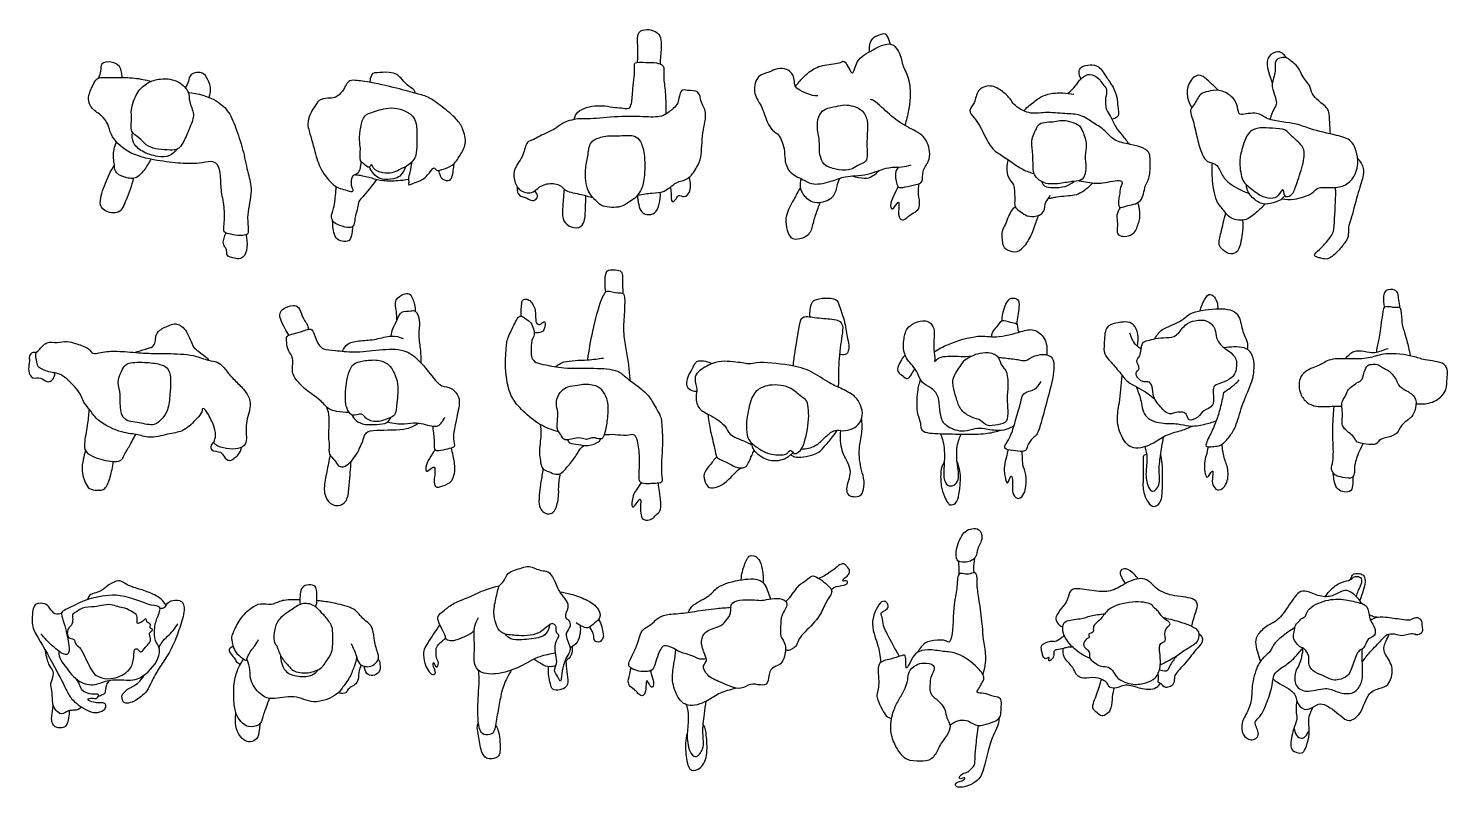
# Model space of a CAD drawing. Header units: millimetres. Extents: x 1.39 to 5.98, y 0.28 to 2.74.
import ezdxf

# ---------------------------------------------------------------- set-up
doc = ezdxf.new("R2010")
doc.units = ezdxf.units.MM

# ---------------------------------------------------------------- blocks, each defined once
blk = doc.blocks.new('pa37-1')
blk.add_open_spline([(1.8368, 0.8689), (1.8234, 0.8888), (1.7945, 0.9073), (1.7431, 0.9233), (1.7295, 0.9275), (1.7093, 0.9347), (1.6944, 0.9463), (1.678, 0.9503), (1.6432, 0.9313), (1.6339, 0.9197), (1.6213, 0.9128), (1.5965, 0.9064), (1.586, 0.9005), (1.5817, 0.8871)], degree=3)
for points, knots in [([(1.4977, 0.8428), (1.4915, 0.8402), (1.4757, 0.8361), (1.4604, 0.8597), (1.446, 0.877), (1.4138, 0.8753), (1.4046, 0.8577), (1.3998, 0.8002), (1.4235, 0.7637), (1.4845, 0.6545), (1.5144, 0.5926), (1.5317, 0.5602), (1.5836, 0.5238), (1.6141, 0.5196), (1.6395, 0.5302), (1.6431, 0.5458), (1.6357, 0.5535), (1.6225, 0.5539), (1.6068, 0.5529), (1.5869, 0.5591), (1.5813, 0.5686), (1.603, 0.5686), (1.6129, 0.5654), (1.6211, 0.5813), (1.6064, 0.5809), (1.5818, 0.5819), (1.5601, 0.5951), (1.5563, 0.6171), (1.5496, 0.6257), (1.5464, 0.6299)], [0, 0, 0, 0, 0.704204, 1.496302, 2.243167, 3.063273, 3.727291, 4.872572, 5.940751, 7.70669, 9.025364, 9.970451, 11.198925, 12.076751, 12.859195, 13.430338, 13.898879, 14.454252, 15.099334, 15.818043, 16.193348, 16.852979, 17.370654, 17.902525, 18.395604, 19.199806, 19.966985, 20.686759, 21.315234, 21.315234, 21.315234, 21.315234]), ([(1.8152, 0.7271), (1.8152, 0.7209), (1.8161, 0.6923), (1.7547, 0.6222), (1.6936, 0.6285), (1.6453, 0.6281), (1.6006, 0.6052), (1.5448, 0.622), (1.5067, 0.6768), (1.4885, 0.7013), (1.4886, 0.7243), (1.4973, 0.7137), (1.5166, 0.7052), (1.524, 0.7204), (1.5214, 0.7472), (1.5083, 0.8082), (1.496, 0.8383), (1.4991, 0.8496), (1.5178, 0.8576), (1.5735, 0.8857), (1.602, 0.8927), (1.6905, 0.9124), (1.7815, 0.8657), (1.8187, 0.8673), (1.8159, 0.8472), (1.8057, 0.8257), (1.7955, 0.7854), (1.8027, 0.7473), (1.8128, 0.7376), (1.8152, 0.7271)], [0, 0, 0, 0, 0.883812, 2.373191, 3.603104, 4.704566, 5.806869, 6.980899, 8.281752, 9.195003, 9.802227, 10.267869, 10.965365, 11.516143, 12.350976, 13.645229, 14.547457, 15.01474, 15.715163, 16.969015, 17.876346, 19.362227, 21.003143, 21.854309, 22.444814, 23.240394, 24.282595, 25.274009, 25.903463, 25.903463, 25.903463, 25.903463]), ([(1.8164, 0.86), (1.8215, 0.8594), (1.8337, 0.8595), (1.84, 0.8782), (1.8579, 0.8858), (1.8909, 0.887), (1.8984, 0.8501), (1.8801, 0.7951), (1.8621, 0.7416), (1.8311, 0.6903), (1.8049, 0.6527), (1.7854, 0.6136), (1.7714, 0.5838), (1.7341, 0.5568), (1.7113, 0.5509), (1.6967, 0.5542), (1.6961, 0.5647), (1.6911, 0.5762), (1.6992, 0.5855), (1.7118, 0.6001), (1.7375, 0.6081), (1.757, 0.6295), (1.764, 0.6391), (1.7668, 0.644)], [0, 0, 0, 0, 0.614817, 1.263019, 1.95105, 2.779195, 3.641983, 4.848387, 6.05482, 7.267186, 8.345192, 9.372066, 10.282508, 11.337066, 12.10457, 12.648552, 13.128767, 13.663586, 14.17569, 14.873949, 15.808441, 16.50989, 17.159003, 17.159003, 17.159003, 17.159003]), ([(1.7346, 0.7253), (1.7325, 0.7182), (1.7327, 0.6878), (1.7166, 0.6511), (1.6589, 0.6255), (1.6198, 0.6363), (1.5992, 0.6467), (1.5739, 0.7027), (1.5593, 0.7326), (1.5411, 0.7424), (1.541, 0.7621), (1.5158, 0.76), (1.5152, 0.7936), (1.5348, 0.8054), (1.5343, 0.8286), (1.5318, 0.841), (1.5522, 0.8506), (1.564, 0.8621), (1.6057, 0.8635), (1.6271, 0.8681), (1.658, 0.8732), (1.6796, 0.8634), (1.7031, 0.8609), (1.7264, 0.8479), (1.7447, 0.8373), (1.7429, 0.8183), (1.7419, 0.8072), (1.7563, 0.8135), (1.7649, 0.8203), (1.772, 0.8292), (1.7735, 0.8112), (1.782, 0.8121), (1.7884, 0.8044), (1.7818, 0.7963), (1.7951, 0.7911), (1.7883, 0.7842), (1.7791, 0.7762), (1.789, 0.7624), (1.7827, 0.7439), (1.7688, 0.7356), (1.7569, 0.7122), (1.7478, 0.7244), (1.741, 0.73), (1.7346, 0.7253)], [0, 0, 0, 0, 0.945268, 1.95674, 3.187255, 4.17269, 4.920586, 6.160837, 7.100123, 7.778282, 8.395609, 9.071697, 9.87781, 10.620666, 11.354081, 11.88332, 12.586611, 13.252094, 14.252468, 15.039666, 15.906771, 16.677856, 17.44921, 18.279478, 18.982882, 19.659562, 20.092886, 20.64064, 21.223947, 21.622296, 22.181134, 22.609818, 23.06072, 23.492709, 23.985342, 24.401296, 24.924329, 25.52595, 26.18842, 26.861062, 27.581026, 28.104059, 28.62794, 28.62794, 28.62794, 28.62794]), ([(1.8148, 0.7331), (1.817, 0.7387), (1.822, 0.7502), (1.8419, 0.7687), (1.8595, 0.7868), (1.8696, 0.8015), (1.8741, 0.809)], [0, 0, 0, 0, 0.672823, 1.486266, 2.288594, 3.098198, 3.098198, 3.098198, 3.098198]), ([(1.4903, 0.7199), (1.4827, 0.7256), (1.4676, 0.7373), (1.4423, 0.7629), (1.431, 0.7769)], [0, 0, 0, 0, 0.843356, 2.001585, 2.001585, 2.001585, 2.001585]), ([(1.5622, 0.5399), (1.5556, 0.5312), (1.5388, 0.5282), (1.5204, 0.53), (1.4969, 0.5119), (1.4787, 0.5293), (1.4673, 0.5481), (1.4692, 0.593), (1.4602, 0.6151), (1.4735, 0.6419), (1.4706, 0.6589), (1.4554, 0.6775), (1.4529, 0.6954), (1.4467, 0.7085), (1.4459, 0.7231)], [0, 0, 0, 0, 0.766738, 1.540175, 2.406343, 3.185801, 4.007463, 5.148838, 5.999266, 6.90128, 7.606703, 8.433108, 9.182636, 9.932326, 9.932326, 9.932326, 9.932326]), ([(1.6534, 0.626), (1.6492, 0.6213), (1.6405, 0.6122), (1.6411, 0.5824), (1.6299, 0.5791), (1.6214, 0.575), (1.6169, 0.574)], [0, 0, 0, 0, 0.68586, 1.49647, 1.987266, 2.579293, 2.579293, 2.579293, 2.579293]), ([(1.5228, 0.5277), (1.5231, 0.52), (1.522, 0.5054), (1.515, 0.4801), (1.5038, 0.4717), (1.4864, 0.4713), (1.474, 0.4766), (1.4651, 0.4918), (1.4662, 0.5139), (1.4693, 0.528), (1.4705, 0.54), (1.471, 0.546)], [0, 0, 0, 0, 0.756268, 1.546242, 2.111345, 2.750144, 3.315003, 3.954929, 4.688278, 5.296774, 5.962316, 5.962316, 5.962316, 5.962316])]:
    blk.add_open_spline(points, degree=3, knots=knots)
blk = doc.blocks.new('pa37-2')
for points, knots in [([(2.3184, 0.8652), (2.321, 0.8679), (2.3263, 0.8752), (2.3224, 0.8896), (2.3254, 0.918), (2.3176, 0.9345), (2.2911, 0.937), (2.2707, 0.9236), (2.27, 0.8983), (2.2689, 0.8804), (2.2697, 0.8713)], [0, 0, 0, 0, 0.519539, 1.103058, 1.919907, 2.531068, 3.276152, 3.990365, 4.732525, 5.538173, 5.538173, 5.538173, 5.538173]), ([(2.2694, 0.8865), (2.2634, 0.8866), (2.2358, 0.8869), (2.2039, 0.8848), (2.1773, 0.8666), (2.14, 0.8775), (2.1104, 0.8586), (2.0723, 0.8271), (2.0547, 0.7811), (2.0451, 0.767), (2.0557, 0.7161), (2.0816, 0.6998), (2.0979, 0.6865), (2.0996, 0.7091), (2.1245, 0.7377), (2.1317, 0.7511), (2.1359, 0.7577)], [12.475366, 12.475366, 12.475366, 12.475366, 12.757984, 13.833269, 14.657138, 15.559033, 16.440771, 17.531611, 18.578838, 19.208404, 20.258245, 21.131099, 21.697432, 22.302518, 23.254491, 23.997846, 23.997846, 23.997846, 23.997846]), ([(2.352, 0.8313), (2.3583, 0.824), (2.377, 0.8009), (2.3745, 0.7689), (2.378, 0.716), (2.3531, 0.688), (2.3447, 0.6663), (2.2963, 0.6444), (2.2463, 0.6544), (2.2323, 0.6746), (2.2056, 0.7009), (2.1961, 0.7382), (2.1829, 0.7519), (2.186, 0.7928), (2.2008, 0.8277), (2.241, 0.8526), (2.2737, 0.8784), (2.3166, 0.8722), (2.3408, 0.8431), (2.3477, 0.8362), (2.352, 0.8313)], [0, 0, 0, 0, 0.922661, 1.800738, 2.897591, 3.802326, 4.518366, 5.600992, 6.662334, 7.399095, 8.332366, 9.265783, 9.911387, 10.851809, 11.79594, 12.835745, 13.812753, 14.772982, 15.68178, 16.308952, 16.308952, 16.308952, 16.308952]), ([(2.4352, 0.7449), (2.4408, 0.7322), (2.4526, 0.7085), (2.4585, 0.6783), (2.4771, 0.6715), (2.4933, 0.6682), (2.516, 0.6798), (2.5265, 0.6985), (2.5197, 0.719), (2.5076, 0.7607), (2.5068, 0.8027), (2.4731, 0.8217), (2.4471, 0.8626), (2.3834, 0.8741), (2.3552, 0.8808), (2.3302, 0.8833), (2.3243, 0.8838)], [0, 0, 0, 0, 0.987952, 1.804828, 2.439101, 3.055146, 3.807204, 4.479228, 5.165287, 6.184674, 7.148007, 8.048685, 9.096403, 10.280995, 11.314213, 11.613893, 11.613893, 11.613893, 11.613893]), ([(2.0535, 0.735), (2.0489, 0.7341), (2.0385, 0.729), (2.0422, 0.7135), (2.0581, 0.6992), (2.0628, 0.6857), (2.0722, 0.6799), (2.0768, 0.678)], [0, 0, 0, 0, 0.571379, 1.122219, 1.827123, 2.415421, 2.955837, 2.955837, 2.955837, 2.955837]), ([(2.1705, 0.5673), (2.1681, 0.5611), (2.1585, 0.5363), (2.1485, 0.5067), (2.1416, 0.4781), (2.1033, 0.4728), (2.0826, 0.4869), (2.0616, 0.513), (2.0556, 0.5535), (2.0538, 0.6141), (2.0672, 0.662), (2.0781, 0.6802), (2.0848, 0.6911), (2.0873, 0.695)], [0.489713, 0.489713, 0.489713, 0.489713, 0.839564, 1.778034, 2.697045, 3.69526, 4.426274, 5.311136, 6.313549, 7.554537, 8.654862, 9.420311, 9.870671, 9.870671, 9.870671, 9.870671]), ([(2.4538, 0.6994), (2.4514, 0.6907), (2.4455, 0.6727), (2.4317, 0.6336), (2.4057, 0.6014), (2.3882, 0.5753), (2.3098, 0.5442), (2.2567, 0.5825), (2.1793, 0.5618), (2.1443, 0.5745), (2.1061, 0.6207), (2.11, 0.6596), (2.102, 0.6837), (2.0981, 0.6951)], [0, 0, 0, 0, 0.799837, 1.793544, 2.907705, 3.770263, 5.108004, 6.405375, 7.614777, 8.517823, 9.724242, 10.68606, 11.605409, 11.605409, 11.605409, 11.605409]), ([(2.2068, 0.7065), (2.2065, 0.6895), (2.2162, 0.6514), (2.2631, 0.6368), (2.3103, 0.6388), (2.3227, 0.6533), (2.3278, 0.66)], [0, 0, 0, 0, 0.380764, 0.740941, 1.097301, 1.365505, 1.365505, 1.365505, 1.365505]), ([(2.5231, 0.6951), (2.5258, 0.6898), (2.5295, 0.6786), (2.5297, 0.651), (2.5056, 0.6389), (2.4831, 0.6458), (2.4782, 0.6635), (2.4783, 0.6716)], [0, 0, 0, 0, 0.64664, 1.409092, 2.145594, 2.840228, 3.593608, 3.593608, 3.593608, 3.593608]), ([(2.4677, 0.6755), (2.4646, 0.6678), (2.4568, 0.6528), (2.4618, 0.6141), (2.4223, 0.6009), (2.4215, 0.5837), (2.4056, 0.582), (2.3933, 0.5855)], [0, 0, 0, 0, 0.767033, 1.658381, 2.560842, 3.133288, 3.770192, 3.770192, 3.770192, 3.770192]), ([(2.1401, 0.4858), (2.1392, 0.4778), (2.1367, 0.4603), (2.1355, 0.4375), (2.1092, 0.4244), (2.086, 0.4308), (2.0648, 0.459), (2.059, 0.497), (2.0616, 0.512), (2.0625, 0.5196)], [0.165441, 0.165441, 0.165441, 0.165441, 0.849191, 1.983198, 2.766086, 3.490606, 4.38448, 5.328667, 6.050177, 6.050177, 6.050177, 6.050177])]:
    blk.add_open_spline(points, degree=3, knots=knots)
blk = doc.blocks.new('pa37-3')
for points, knots in [([(3.0862, 0.8103), (3.0975, 0.806), (3.1003, 0.795), (3.0972, 0.7787), (3.1105, 0.7726), (3.1007, 0.7574), (3.0929, 0.7378), (3.0975, 0.7079), (3.1031, 0.681), (3.0883, 0.6552), (3.1044, 0.6406), (3.1137, 0.6137), (3.1159, 0.6508), (3.1237, 0.6827), (3.1356, 0.7079), (3.149, 0.7267), (3.1323, 0.7612), (3.1279, 0.7792), (3.1481, 0.8001), (3.1406, 0.8223), (3.1224, 0.8302), (3.1408, 0.8619), (3.1324, 0.8836), (3.1113, 0.9087), (3.1021, 0.9247), (3.0927, 0.953), (3.0726, 0.982), (3.051, 0.9784), (3.0101, 0.9985), (2.9888, 0.9892), (2.938, 0.9777), (2.9329, 0.9468), (2.9133, 0.9334), (2.9087, 0.9127), (2.8972, 0.8643), (2.896, 0.8368), (2.9052, 0.7974), (2.9241, 0.775), (2.9683, 0.7712), (3.0037, 0.7687), (3.0425, 0.7771), (3.0607, 0.7933), (3.0794, 0.8082), (3.0862, 0.8103)], [0, 0, 0, 0, 0.204265, 0.417115, 0.588599, 0.793463, 1.044646, 1.338803, 1.623806, 1.893434, 2.14152, 2.360913, 2.622264, 2.954013, 3.234439, 3.481497, 3.803953, 4.030535, 4.303281, 4.545026, 4.753439, 5.048611, 5.307772, 5.61226, 5.845765, 6.142566, 6.446884, 6.690494, 7.039325, 7.305601, 7.676875, 7.961043, 8.207707, 8.454666, 8.831775, 9.125605, 9.459549, 9.741345, 10.090154, 10.42194, 10.751291, 11.025463, 11.316718, 11.316718, 11.316718, 11.316718]), ([(2.8334, 0.7861), (2.8295, 0.7828), (2.8155, 0.7723), (2.7875, 0.7606), (2.7621, 0.7511), (2.7412, 0.7573), (2.7417, 0.767), (2.7284, 0.7924), (2.7193, 0.8124), (2.7113, 0.8351), (2.7394, 0.8535), (2.766, 0.8778), (2.8174, 0.8941), (2.843, 0.9091), (2.8827, 0.9249), (2.9152, 0.9319)], [0.183205, 0.183205, 0.183205, 0.183205, 0.31878, 0.648247, 0.941923, 1.156615, 1.370541, 1.655433, 1.912339, 2.148227, 2.434269, 2.764368, 3.145618, 3.444391, 3.867056, 3.867056, 3.867056, 3.867056]), ([(3.1094, 0.9127), (3.1219, 0.9109), (3.1468, 0.9059), (3.1952, 0.8891), (3.2329, 0.8652), (3.2462, 0.8302), (3.2243, 0.8119), (3.2014, 0.7917), (3.1807, 0.8011), (3.169, 0.8078), (3.1638, 0.8124)], [0, 0, 0, 0, 0.328001, 0.709167, 1.065861, 1.36036, 1.631174, 1.914903, 2.151673, 2.393282, 2.393282, 2.393282, 2.393282]), ([(3.0966, 0.7146), (3.0789, 0.7107), (3.0366, 0.7036), (2.9929, 0.6729), (2.9156, 0.6438), (2.8516, 0.6464), (2.8295, 0.682), (2.8363, 0.7237), (2.8322, 0.7709), (2.834, 0.802), (2.8422, 0.8209), (2.8472, 0.8293)], [1.104198, 1.104198, 1.104198, 1.104198, 1.421406, 1.83628, 2.320455, 2.729757, 3.042013, 3.386379, 3.753843, 4.049899, 4.338706, 4.338706, 4.338706, 4.338706]), ([(2.722, 0.8067), (2.7188, 0.8017), (2.7029, 0.7776), (2.6758, 0.7374), (2.6678, 0.717), (2.6717, 0.6802), (2.6834, 0.6598), (2.6971, 0.6408), (2.7142, 0.6501), (2.6973, 0.674), (2.7024, 0.6896), (2.7108, 0.6607), (2.7214, 0.6841), (2.709, 0.6995), (2.7107, 0.7151), (2.7092, 0.7353), (2.7252, 0.7481), (2.7347, 0.7574), (2.7411, 0.7637)], [0.878292, 0.878292, 0.878292, 0.878292, 0.993804, 1.424881, 1.671114, 1.977782, 2.249711, 2.482735, 2.653526, 2.932061, 3.075031, 3.291324, 3.490307, 3.737939, 3.946259, 4.154131, 4.425237, 4.512474, 4.512474, 4.512474, 4.512474]), ([(3.0773, 0.8058), (3.0764, 0.7955), (3.067, 0.7744), (3.0464, 0.7631), (2.9873, 0.7561), (2.952, 0.7566), (2.9389, 0.7697), (2.9341, 0.7761)], [0, 0, 0, 0, 0.296561, 0.550965, 0.960858, 1.276788, 1.53752, 1.53752, 1.53752, 1.53752]), ([(3.1763, 0.8038), (3.1773, 0.7952), (3.1765, 0.7774), (3.1708, 0.7508), (3.1533, 0.7363), (3.1436, 0.7309)], [0, 0, 0, 0, 0.2722474, 0.5618472, 0.7929903, 0.7929903, 0.7929903, 0.7929903]), ([(3.2364, 0.8236), (3.2404, 0.8159), (3.2468, 0.8002), (3.251, 0.777), (3.2521, 0.7625), (3.2408, 0.7491), (3.2318, 0.7504), (3.2207, 0.7526), (3.2204, 0.7746), (3.2142, 0.7855), (3.2098, 0.7947), (3.2073, 0.7989)], [0, 0, 0, 0, 0.271681, 0.52886, 0.729905, 0.936752, 1.090728, 1.252065, 1.487267, 1.681905, 1.886051, 1.886051, 1.886051, 1.886051]), ([(3.1502, 0.735), (3.1505, 0.7238), (3.1525, 0.7075), (3.1336, 0.6918), (3.1265, 0.6871)], [0, 0, 0, 0, 0.3081302, 0.457713, 0.457713, 0.457713, 0.457713]), ([(3.0976, 0.6736), (3.0915, 0.6716), (3.0708, 0.6671), (3.0526, 0.6788), (3.0341, 0.6882), (3.0263, 0.6944)], [0.6407647, 0.6407647, 0.6407647, 0.6407647, 0.7566043, 1.0490895, 1.340065, 1.340065, 1.340065, 1.340065]), ([(3.1295, 0.6892), (3.1309, 0.6776), (3.1322, 0.6558), (3.1384, 0.6213), (3.1312, 0.6016), (3.1113, 0.5947), (3.0865, 0.5917), (3.0751, 0.6301), (3.0731, 0.6438), (3.0734, 0.67)], [0, 0, 0, 0, 0.315464, 0.622118, 0.811541, 1.05942, 1.324701, 1.510872, 2.091189, 2.091189, 2.091189, 2.091189]), ([(2.9546, 0.6596), (2.9442, 0.6439), (2.9268, 0.6098), (2.9189, 0.5736), (2.9092, 0.5227), (2.9012, 0.4703), (2.8931, 0.4496), (2.8623, 0.4473), (2.8512, 0.4651), (2.8459, 0.4888), (2.8439, 0.5458), (2.8512, 0.6311), (2.8481, 0.6497), (2.8471, 0.6588)], [0, 0, 0, 0, 0.39973, 0.725125, 1.116301, 1.502257, 1.734207, 2.002575, 2.229996, 2.483991, 2.893556, 3.385953, 3.665265, 3.665265, 3.665265, 3.665265]), ([(2.9025, 0.4819), (2.9055, 0.4769), (2.9116, 0.4647), (2.9169, 0.4349), (2.9176, 0.4028), (2.9158, 0.3788), (2.8915, 0.3706), (2.8708, 0.3719), (2.8538, 0.3965), (2.8487, 0.4462), (2.8417, 0.4711), (2.845, 0.4836), (2.847, 0.4891)], [0.03381, 0.03381, 0.03381, 0.03381, 0.24249, 0.540348, 0.847538, 1.092656, 1.34476, 1.576752, 1.853532, 2.232934, 2.504074, 2.726162, 2.726162, 2.726162, 2.726162])]:
    blk.add_open_spline(points, degree=3, knots=knots)
blk = doc.blocks.new('pa37-4')
for points, knots in [([(3.6972, 0.9511), (3.6988, 0.972), (3.7065, 0.996), (3.7227, 1.0369), (3.7553, 1.0238), (3.7689, 0.9909), (3.7686, 0.9415)], [0, 0, 0, 0, 0.311435, 0.603772, 0.845775, 1.191571, 1.191571, 1.191571, 1.191571]), ([(3.8414, 0.8812), (3.8459, 0.8852), (3.8627, 0.9019), (3.8821, 0.9358), (3.9076, 0.948), (3.9253, 0.9669), (3.9419, 0.9604), (3.9651, 0.9447), (3.9823, 0.9292), (3.9921, 0.9172), (3.9877, 0.9005), (3.9673, 0.8736), (3.9511, 0.8265), (3.8984, 0.7797), (3.8818, 0.7569), (3.8759, 0.7352), (3.8636, 0.7292), (3.8542, 0.7218), (3.8447, 0.7227), (3.8405, 0.724)], [8.485029, 8.485029, 8.485029, 8.485029, 8.622069, 9.0057, 9.294594, 9.553012, 9.764721, 10.055788, 10.321466, 10.522601, 10.732025, 11.042342, 11.432511, 11.885573, 12.176727, 12.4213, 12.615196, 12.7998, 12.997043, 12.997043, 12.997043, 12.997043]), ([(3.9889, 0.9198), (3.9939, 0.9237), (4.0029, 0.9331), (4.039, 0.931), (4.0448, 0.9513), (4.0196, 0.9435), (4.0341, 0.9594), (4.0462, 0.967), (4.0503, 0.9842), (4.0378, 0.9944), (4.0322, 1.0053), (4.0139, 1.0003), (4.0007, 0.9862), (3.9834, 0.976), (3.9677, 0.9638), (3.9549, 0.9581), (3.9484, 0.9557)], [0, 0, 0, 0, 0.23699, 0.551426, 0.725418, 0.930757, 1.119204, 1.341207, 1.54799, 1.759091, 1.934984, 2.150399, 2.392973, 2.635627, 2.878281, 3.126832, 3.126832, 3.126832, 3.126832]), ([(3.526, 0.846), (3.5302, 0.8547), (3.5428, 0.8757), (3.5979, 0.8967), (3.6192, 0.9334), (3.6989, 0.9544), (3.7711, 0.9574), (3.785, 0.908), (3.7906, 0.8934), (3.7924, 0.8895)], [0.072125, 0.072125, 0.072125, 0.072125, 0.343103, 0.772029, 1.130082, 1.634366, 2.08811, 2.475676, 2.634021, 2.634021, 2.634021, 2.634021]), ([(3.5871, 0.7851), (3.5758, 0.7774), (3.5633, 0.7522), (3.579, 0.7114), (3.5885, 0.6866), (3.5694, 0.6734), (3.5883, 0.6371), (3.6292, 0.6212), (3.6963, 0.5892), (3.7258, 0.6188), (3.7583, 0.6088), (3.7883, 0.6129), (3.7842, 0.6566), (3.8094, 0.6735), (3.8346, 0.6794), (3.847, 0.7439), (3.8215, 0.7663), (3.8258, 0.802), (3.8245, 0.8371), (3.8541, 0.873), (3.8288, 0.8926), (3.7959, 0.8912), (3.763, 0.8831), (3.7428, 0.8871), (3.6562, 0.8891), (3.6675, 0.8424), (3.65, 0.8227), (3.6342, 0.799), (3.5999, 0.7938), (3.5871, 0.7851)], [0, 0, 0, 0, 0.333413, 0.690942, 0.953677, 1.176676, 1.485187, 1.860393, 2.310351, 2.628725, 2.935778, 3.198563, 3.527514, 3.810182, 4.073696, 4.484005, 4.786937, 5.096886, 5.426036, 5.764678, 6.022646, 6.338605, 6.644303, 6.911931, 7.371091, 7.684464, 7.955224, 8.237814, 8.61546, 8.61546, 8.61546, 8.61546]), ([(3.5842, 0.6957), (3.5774, 0.6943), (3.562, 0.6923), (3.5383, 0.7081), (3.5002, 0.7143), (3.481, 0.7296), (3.4553, 0.7395), (3.4406, 0.7363), (3.4313, 0.7161), (3.4202, 0.688), (3.4137, 0.6597), (3.3984, 0.6546), (3.3778, 0.6533), (3.3538, 0.6584), (3.3297, 0.6715), (3.3367, 0.6924), (3.3538, 0.7204), (3.3688, 0.7685), (3.3774, 0.7914), (3.4014, 0.8023), (3.4199, 0.8209), (3.4454, 0.8396), (3.4901, 0.8406), (3.5484, 0.8493), (3.6083, 0.8587), (3.6497, 0.8611), (3.6638, 0.8623)], [0, 0, 0, 0, 0.24867, 0.536215, 0.870015, 1.14402, 1.422653, 1.616861, 1.862097, 2.17194, 2.455005, 2.657267, 2.901272, 3.177977, 3.440553, 3.666134, 3.985372, 4.373574, 4.636659, 4.903562, 5.183242, 5.48053, 5.837655, 6.25679, 6.719576, 6.999954, 6.999954, 6.999954, 6.999954]), ([(3.6813, 0.601), (3.6592, 0.5939), (3.6305, 0.5889), (3.5841, 0.555), (3.5225, 0.5349), (3.4869, 0.5739), (3.4703, 0.6335), (3.4802, 0.6753), (3.4842, 0.7113), (3.4856, 0.7253)], [0.260586, 0.260586, 0.260586, 0.260586, 0.634848, 0.982589, 1.440111, 1.848391, 2.278655, 2.705978, 2.967099, 2.967099, 2.967099, 2.967099]), ([(3.4044, 0.6569), (3.4055, 0.648), (3.4097, 0.6352), (3.4168, 0.6148), (3.406, 0.5949), (3.3921, 0.6341), (3.3888, 0.6114), (3.3895, 0.5845), (3.3757, 0.5724), (3.3622, 0.5838), (3.3558, 0.5943), (3.3366, 0.6047), (3.3286, 0.6235), (3.3382, 0.6478), (3.3397, 0.6624), (3.34, 0.6668)], [0.192874, 0.192874, 0.192874, 0.192874, 0.32005, 0.641775, 0.838647, 1.139123, 1.336591, 1.664383, 1.883554, 2.111427, 2.326731, 2.598217, 2.85462, 3.188834, 3.33421, 3.33421, 3.33421, 3.33421]), ([(3.5201, 0.5469), (3.5235, 0.5325), (3.5289, 0.5057), (3.5213, 0.4544), (3.5233, 0.4244), (3.53, 0.3963), (3.549, 0.3697), (3.5808, 0.4065), (3.57, 0.4567), (3.5774, 0.5067), (3.5821, 0.5455), (3.5841, 0.5586)], [0.065317, 0.065317, 0.065317, 0.065317, 0.335906, 0.706515, 0.983383, 1.256586, 1.498482, 1.794106, 2.152516, 2.546171, 2.77473, 2.77473, 2.77473, 2.77473]), ([(3.5227, 0.4537), (3.52, 0.4434), (3.515, 0.4225), (3.5198, 0.3672), (3.5315, 0.3279), (3.5727, 0.3408), (3.5903, 0.3904), (3.5843, 0.4457), (3.583, 0.4703), (3.5745, 0.4833)], [0, 0, 0, 0, 0.327899, 0.76661, 1.102657, 1.4244, 1.837236, 2.280607, 2.588324, 2.588324, 2.588324, 2.588324])]:
    blk.add_open_spline(points, degree=3, knots=knots)
blk = doc.blocks.new('pa37-5')
for points, knots in [([(4.4459, 1.0854), (4.4489, 1.0919), (4.4489, 1.1105), (4.4719, 1.143), (4.4583, 1.1761), (4.4324, 1.1751), (4.4079, 1.1683), (4.3827, 1.1212), (4.3813, 1.0801), (4.389, 1.0672), (4.4156, 1.0645), (4.4332, 1.0711), (4.4432, 1.0798), (4.4459, 1.0854)], [0, 0, 0, 0, 0.263, 0.592913, 0.877331, 1.12742, 1.38704, 1.770769, 2.107736, 2.295032, 2.558106, 2.7924, 3.020487, 3.020487, 3.020487, 3.020487]), ([(4.3892, 1.0701), (4.3899, 1.0621), (4.3909, 1.0461), (4.3914, 1.0336), (4.3915, 1.0273)], [0, 0, 0, 0, 0.2614477, 0.4925075, 0.4925075, 0.4925075, 0.4925075]), ([(4.4413, 1.0789), (4.4394, 1.0683), (4.4381, 1.0467), (4.4389, 1.037), (4.4394, 1.0321)], [0, 0, 0, 0, 0.3027064, 0.506121, 0.506121, 0.506121, 0.506121]), ([(4.4693, 0.7017), (4.4748, 0.7218), (4.4826, 0.7629), (4.4687, 0.8176), (4.4688, 0.8581), (4.4589, 0.9312), (4.4506, 0.9831), (4.45, 0.9929), (4.4523, 1.0391), (4.4238, 1.0266), (4.4102, 1.0274), (4.3848, 1.0343), (4.387, 0.974), (4.3713, 0.9341), (4.3737, 0.8279), (4.3586, 0.8038), (4.3476, 0.8141), (4.331, 0.8139), (4.2875, 0.8125), (4.2689, 0.7929), (4.2607, 0.7811), (4.2577, 0.7748)], [0, 0, 0, 0, 0.421585, 0.811355, 1.168492, 1.633725, 2.007332, 2.193764, 2.509693, 2.753281, 3.050991, 3.273237, 3.639044, 4.022529, 4.568602, 4.805165, 4.974945, 5.192607, 5.539109, 5.810378, 6.05348, 6.05348, 6.05348, 6.05348]), ([(4.199, 0.7616), (4.184, 0.7862), (4.1557, 0.8417), (4.1464, 0.8588), (4.1436, 0.8911), (4.1353, 0.9043), (4.1593, 0.9118), (4.1654, 0.9248), (4.1529, 0.9425), (4.1375, 0.9389), (4.117, 0.9048), (4.1087, 0.8666), (4.1191, 0.8235), (4.1296, 0.8001), (4.1357, 0.7641), (4.1381, 0.7415)], [0.013298, 0.013298, 0.013298, 0.013298, 0.092884, 0.185768, 0.278652, 0.371536, 0.464419, 0.557303, 0.650187, 0.743071, 0.835955, 0.928839, 1.021723, 1.114607, 1.207491, 1.207491, 1.207491, 1.207491]), ([(4.3622, 0.5389), (4.3696, 0.5455), (4.3869, 0.5554), (4.4158, 0.5569), (4.4328, 0.5449), (4.4553, 0.5356), (4.4719, 0.5406), (4.5054, 0.5485), (4.5271, 0.5633), (4.5271, 0.5862), (4.53, 0.6113), (4.5252, 0.6302), (4.4961, 0.6318), (4.4755, 0.6438), (4.4428, 0.6409), (4.4595, 0.6622), (4.4643, 0.6751), (4.4779, 0.6921), (4.4525, 0.728), (4.3894, 0.7758), (4.3415, 0.7755), (4.2921, 0.7864), (4.2534, 0.7763), (4.2385, 0.7552), (4.2183, 0.7092), (4.2198, 0.7487), (4.2183, 0.7687), (4.2021, 0.7625), (4.1704, 0.752), (4.1194, 0.7434), (4.1385, 0.6719), (4.1199, 0.6334), (4.1396, 0.5993), (4.1532, 0.5676), (4.1671, 0.5616), (4.1733, 0.5593)], [0, 0, 0, 0, 0.289529, 0.566294, 0.808947, 1.061751, 1.281962, 1.595232, 1.856731, 2.101807, 2.37299, 2.585816, 2.854241, 3.131423, 3.380924, 3.603012, 3.815622, 4.034652, 4.366182, 4.838821, 5.207238, 5.583614, 5.903338, 6.190945, 6.491169, 6.751228, 6.977139, 7.158942, 7.478849, 7.818672, 8.236443, 8.579194, 8.90118, 9.210322, 9.449218, 9.449218, 9.449218, 9.449218]), ([(4.3517, 0.5058), (4.3579, 0.5156), (4.3683, 0.5369), (4.3499, 0.5625), (4.3486, 0.5876), (4.3309, 0.6138), (4.3059, 0.6321), (4.2964, 0.6468), (4.2979, 0.6743), (4.2981, 0.6938), (4.312, 0.7143), (4.3115, 0.7367), (4.277, 0.7412), (4.2519, 0.7367), (4.2254, 0.7111), (4.2277, 0.6847), (4.2139, 0.6492), (4.1937, 0.6165), (4.1754, 0.5794), (4.1668, 0.5208), (4.1841, 0.4718), (4.2058, 0.4414), (4.2238, 0.4245), (4.2661, 0.4213), (4.3046, 0.4241), (4.3241, 0.4611), (4.333, 0.481), (4.3456, 0.4963), (4.3517, 0.5058)], [0, 0, 0, 0, 0.304877, 0.587346, 0.851073, 1.147291, 1.441741, 1.658737, 1.931729, 2.169596, 2.43051, 2.650721, 2.940812, 3.21738, 3.521316, 3.788658, 4.112531, 4.443631, 4.785661, 5.191013, 5.57469, 5.894342, 6.15031, 6.491379, 6.81463, 7.141384, 7.393281, 7.688574, 7.688574, 7.688574, 7.688574]), ([(4.521, 0.561), (4.5202, 0.5523), (4.5176, 0.5341), (4.4991, 0.503), (4.4844, 0.4491), (4.4681, 0.3847), (4.4582, 0.3652), (4.4282, 0.3436), (4.4052, 0.3387), (4.3818, 0.3363), (4.3774, 0.3552), (4.4065, 0.3585), (4.4147, 0.3727), (4.3876, 0.3597), (4.3979, 0.3832), (4.4177, 0.3843), (4.4282, 0.3959), (4.4442, 0.4083), (4.4427, 0.4378), (4.4469, 0.4768), (4.4514, 0.5174), (4.4544, 0.5379)], [0, 0, 0, 0, 0.271964, 0.585066, 0.993804, 1.424881, 1.671114, 1.977782, 2.249711, 2.482735, 2.653526, 2.932061, 3.075031, 3.291324, 3.490307, 3.737939, 3.946259, 4.154131, 4.425237, 4.765155, 5.185245, 5.185245, 5.185245, 5.185245])]:
    blk.add_open_spline(points, degree=3, knots=knots)
blk = doc.blocks.new('pa37-6')
for points, knots in [([(4.9813, 0.9545), (4.9775, 0.9602), (4.9691, 0.9703), (4.9438, 0.9907), (4.9237, 0.9837), (4.9232, 0.9666), (4.9307, 0.9559), (4.9364, 0.9443), (4.9397, 0.9387)], [0, 0, 0, 0, 0.269591, 0.597869, 0.839464, 1.061553, 1.276646, 1.538605, 1.538605, 1.538605, 1.538605]), ([(5.1554, 0.8014), (5.1587, 0.8139), (5.164, 0.8384), (5.1768, 0.868), (5.1659, 0.894), (5.0978, 0.8967), (5.0413, 0.9164), (5.0069, 0.964), (4.9483, 0.9468), (4.9044, 0.9153), (4.8559, 0.9103), (4.7954, 0.9238), (4.7591, 0.9215), (4.7548, 0.8841), (4.7346, 0.8607), (4.7142, 0.8334), (4.7159, 0.8141), (4.73, 0.8012), (4.7381, 0.7981)], [0, 0, 0, 0, 0.370018, 0.698944, 0.969601, 1.443265, 1.910455, 2.333122, 2.764775, 3.201371, 3.610891, 4.082454, 4.406041, 4.738583, 5.076962, 5.41457, 5.659929, 5.963104, 5.963104, 5.963104, 5.963104]), ([(5.0325, 0.8621), (5.0353, 0.859), (5.0463, 0.8536), (5.0612, 0.8237), (5.0976, 0.8104), (5.0586, 0.7877), (5.0777, 0.7499), (5.0481, 0.7489), (5.0525, 0.7113), (5.056, 0.6702), (5.0404, 0.6299), (5.0064, 0.6172), (4.9659, 0.6085), (4.912, 0.6286), (4.901, 0.6592), (4.8814, 0.6726), (4.8562, 0.6694), (4.8384, 0.6868), (4.8219, 0.6954), (4.8274, 0.7141), (4.8171, 0.7263), (4.8089, 0.7313), (4.8028, 0.7435), (4.8126, 0.761), (4.8269, 0.7631), (4.8177, 0.7792), (4.8391, 0.7788), (4.8357, 0.7938), (4.8388, 0.8074), (4.8649, 0.8249), (4.8827, 0.862), (4.9602, 0.8845), (5.0255, 0.8765), (5.0299, 0.8649), (5.0325, 0.8621)], [0, 0, 0, 0, 0.228345, 0.577302, 0.877944, 1.199529, 1.529028, 1.774142, 2.106108, 2.501493, 2.87294, 3.216068, 3.600061, 4.03322, 4.360464, 4.633343, 4.920825, 5.21229, 5.450761, 5.690411, 5.916873, 6.100214, 6.305443, 6.559529, 6.752903, 6.947107, 7.166611, 7.367926, 7.582983, 7.901705, 8.271531, 8.802953, 9.267041, 9.478145, 9.478145, 9.478145, 9.478145]), ([(4.8253, 0.6975), (4.8166, 0.701), (4.7992, 0.7096), (4.7655, 0.7335), (4.7361, 0.7765), (4.7381, 0.8041), (4.7454, 0.8208), (4.797, 0.8238), (4.8274, 0.8356), (4.8587, 0.84), (4.8738, 0.8417)], [0, 0, 0, 0, 0.314137, 0.697734, 1.12186, 1.420317, 1.648011, 2.056603, 2.411335, 2.812159, 2.812159, 2.812159, 2.812159]), ([(5.0623, 0.8291), (5.0798, 0.8261), (5.1105, 0.8171), (5.18, 0.7962), (5.1791, 0.7631), (5.1696, 0.744), (5.136, 0.7264), (5.102, 0.6993), (5.0698, 0.6831), (5.0533, 0.6759)], [0, 0, 0, 0, 0.432165, 0.911687, 1.211489, 1.476141, 1.832455, 2.229168, 2.665043, 2.665043, 2.665043, 2.665043]), ([(4.7698, 0.7333), (4.7637, 0.7336), (4.7508, 0.7328), (4.7403, 0.7287), (4.7187, 0.7258), (4.7067, 0.7214), (4.7103, 0.7026), (4.7023, 0.6934), (4.6939, 0.6868), (4.692, 0.6936), (4.6952, 0.6987), (4.6907, 0.7007), (4.6836, 0.6938), (4.6745, 0.6998), (4.6722, 0.7115), (4.669, 0.7216), (4.6672, 0.7417), (4.6791, 0.7446), (4.6856, 0.7499), (4.7032, 0.7547), (4.7136, 0.7495), (4.7329, 0.7642), (4.7395, 0.7682), (4.743, 0.7707)], [0, 0, 0, 0, 0.255348, 0.460853, 0.736515, 0.929896, 1.167995, 1.379177, 1.547068, 1.674271, 1.810679, 1.91182, 2.08498, 2.260115, 2.459421, 2.662364, 2.910966, 3.09588, 3.272658, 3.516874, 3.711849, 3.989923, 4.201889, 4.201889, 4.201889, 4.201889]), ([(5.1783, 0.7773), (5.183, 0.774), (5.1908, 0.7638), (5.1893, 0.7468), (5.1664, 0.7232), (5.1321, 0.6766), (5.0974, 0.6434), (5.0998, 0.6282), (5.0955, 0.6087), (5.0785, 0.6028), (5.065, 0.6026), (5.0565, 0.6179), (5.0418, 0.6176), (5.0511, 0.6306), (5.0462, 0.6479)], [0, 0, 0, 0, 0.271879, 0.520664, 0.883976, 1.397717, 1.834229, 2.075546, 2.349512, 2.614684, 2.841906, 3.102028, 3.294981, 3.568034, 3.568034, 3.568034, 3.568034]), ([(5.0527, 0.6168), (5.0504, 0.612), (5.0434, 0.6025), (5.0227, 0.5932), (4.9796, 0.6012), (4.9533, 0.6116), (4.9318, 0.6092), (4.9133, 0.6005), (4.8894, 0.5996), (4.882, 0.6178), (4.8721, 0.6253), (4.8432, 0.639), (4.8056, 0.6294), (4.7819, 0.6408), (4.7738, 0.6607), (4.7688, 0.67), (4.7538, 0.6859), (4.7405, 0.7009), (4.7384, 0.7202), (4.7397, 0.7292)], [0, 0, 0, 0, 0.238124, 0.511542, 0.901999, 1.220903, 1.486501, 1.758093, 2.029077, 2.271932, 2.479565, 2.805035, 3.172848, 3.463298, 3.726725, 3.922144, 4.193585, 4.461371, 4.770836, 4.770836, 4.770836, 4.770836]), ([(5.105, 0.7033), (5.0983, 0.6939), (5.0849, 0.6769), (5.0769, 0.6534), (5.0672, 0.6555), (5.0502, 0.6588)], [0, 0, 0, 0, 0.48233, 0.860431, 1.127779, 1.127779, 1.127779, 1.127779]), ([(4.9033, 0.6006), (4.9014, 0.5915), (4.8973, 0.5738), (4.8959, 0.5365), (4.8836, 0.5182), (4.8631, 0.506), (4.8493, 0.5224), (4.8272, 0.5351), (4.8516, 0.5846), (4.8581, 0.6135), (4.8632, 0.6291)], [0, 0, 0, 0, 0.314273, 0.671105, 0.949503, 1.209753, 1.465569, 1.732502, 2.141366, 2.557549, 2.557549, 2.557549, 2.557549])]:
    blk.add_open_spline(points, degree=3, knots=knots)
blk = doc.blocks.new('pa37-7')
for points, knots in [([(5.6689, 0.9522), (5.6697, 0.9562), (5.6735, 0.9637), (5.6793, 0.9735), (5.7036, 0.9717), (5.7143, 0.9631), (5.7187, 0.9428), (5.7101, 0.9178), (5.7029, 0.8956), (5.6991, 0.8843)], [0, 0, 0, 0, 0.229441, 0.437552, 0.743816, 0.98107, 1.262049, 1.610083, 1.955325, 1.955325, 1.955325, 1.955325]), ([(5.5874, 0.8965), (5.5932, 0.9059), (5.6074, 0.9232), (5.6387, 0.9455), (5.6687, 0.9491), (5.6781, 0.961), (5.6906, 0.9634), (5.7072, 0.9577), (5.7039, 0.9345), (5.6917, 0.9154), (5.689, 0.9031), (5.6878, 0.8971)], [0, 0, 0, 0, 0.348747, 0.722745, 1.046299, 1.26882, 1.477539, 1.704175, 1.973534, 2.265567, 2.524799, 2.524799, 2.524799, 2.524799]), ([(5.7056, 0.8744), (5.7015, 0.8814), (5.6926, 0.8937), (5.6554, 0.9271), (5.6194, 0.9005), (5.58, 0.8924), (5.5378, 0.9116), (5.5039, 0.9205), (5.4714, 0.871), (5.4354, 0.8179), (5.4019, 0.8056), (5.3675, 0.7772), (5.3596, 0.7497), (5.366, 0.7217), (5.3735, 0.6985), (5.3778, 0.6881)], [0, 0, 0, 0, 0.297326, 0.689971, 1.066232, 1.444785, 1.852574, 2.178816, 2.623918, 3.109507, 3.468668, 3.860833, 4.171709, 4.515217, 4.787073, 4.787073, 4.787073, 4.787073]), ([(5.492, 0.8061), (5.489, 0.8007), (5.4865, 0.7818), (5.4822, 0.7652), (5.4928, 0.7451), (5.507, 0.7323), (5.5209, 0.7301), (5.5377, 0.7022), (5.5303, 0.6814), (5.546, 0.6519), (5.5794, 0.644), (5.6115, 0.6242), (5.6315, 0.6278), (5.6648, 0.638), (5.6772, 0.6813), (5.6938, 0.7252), (5.7142, 0.727), (5.723, 0.7599), (5.7341, 0.763), (5.7515, 0.7734), (5.7483, 0.7967), (5.7347, 0.8172), (5.7292, 0.8297), (5.7263, 0.8685), (5.6983, 0.8766), (5.6507, 0.8895), (5.5908, 0.8898), (5.5267, 0.8587), (5.5262, 0.8312), (5.5093, 0.8275), (5.5001, 0.813), (5.494, 0.8097), (5.492, 0.8061)], [0, 0, 0, 0, 0.296891, 0.550296, 0.829951, 1.088122, 1.308398, 1.632084, 1.911216, 2.233908, 2.58936, 2.951762, 3.217884, 3.551757, 3.956902, 4.356981, 4.605987, 4.934064, 5.136373, 5.38744, 5.665177, 5.960859, 6.191728, 6.544435, 6.849765, 7.269959, 7.750165, 8.238337, 8.517757, 8.746898, 8.989394, 9.188683, 9.188683, 9.188683, 9.188683]), ([(5.7071, 0.6854), (5.7151, 0.6965), (5.7307, 0.7179), (5.7701, 0.7556), (5.785, 0.7768), (5.8113, 0.7775), (5.8358, 0.7688), (5.8549, 0.7765), (5.8741, 0.7789), (5.8858, 0.7702), (5.9061, 0.7845), (5.8999, 0.7989), (5.9025, 0.8179), (5.8898, 0.8283), (5.8756, 0.8292), (5.8602, 0.818), (5.8325, 0.8227), (5.7834, 0.8307), (5.7515, 0.8307), (5.7392, 0.8234), (5.734, 0.8196)], [0, 0, 0, 0, 0.388173, 0.832064, 1.130215, 1.423229, 1.728526, 1.99931, 2.257085, 2.474208, 2.739441, 2.965167, 3.221108, 3.449536, 3.667999, 3.916513, 4.231222, 4.664076, 5.002967, 5.2687, 5.2687, 5.2687, 5.2687]), ([(5.7586, 0.8298), (5.7524, 0.83), (5.7399, 0.8325), (5.7325, 0.8365), (5.7289, 0.8387)], [0, 0, 0, 0, 0.261185, 0.4751609, 0.4751609, 0.4751609, 0.4751609]), ([(5.4888, 0.7966), (5.4812, 0.7919), (5.4669, 0.7823), (5.4218, 0.7496), (5.4111, 0.7191), (5.3878, 0.7014), (5.3649, 0.6732), (5.3478, 0.6056), (5.3517, 0.5571), (5.3252, 0.5044), (5.3166, 0.4894), (5.3155, 0.4487), (5.3451, 0.4306), (5.3628, 0.4363), (5.373, 0.4489), (5.3681, 0.4661), (5.3613, 0.4821), (5.3588, 0.4944), (5.3785, 0.5089), (5.3943, 0.5439), (5.4146, 0.5975), (5.4188, 0.6364), (5.4243, 0.6517), (5.453, 0.6707), (5.4843, 0.6944), (5.504, 0.7173), (5.5113, 0.7262), (5.5146, 0.7306)], [0, 0, 0, 0, 0.312793, 0.755426, 1.095908, 1.409165, 1.770804, 2.266651, 2.703194, 3.148529, 3.407839, 3.770896, 4.102749, 4.349567, 4.575867, 4.823898, 5.079113, 5.274073, 5.551242, 5.928637, 6.395221, 6.766426, 6.997633, 7.342669, 7.732392, 8.060276, 8.305883, 8.305883, 8.305883, 8.305883]), ([(5.4186, 0.6304), (5.423, 0.6266), (5.4455, 0.6092), (5.4928, 0.592), (5.4937, 0.5482), (5.527, 0.5232), (5.5588, 0.5489), (5.5859, 0.5524), (5.6366, 0.5125), (5.6638, 0.4878), (5.7079, 0.5183), (5.7214, 0.5879), (5.7654, 0.6008), (5.7936, 0.608), (5.8136, 0.6673), (5.7803, 0.7074), (5.7731, 0.7357), (5.7883, 0.7596), (5.7936, 0.776)], [5.324287, 5.324287, 5.324287, 5.324287, 5.45307, 5.947331, 6.331902, 6.686993, 7.057338, 7.370746, 7.864879, 8.22071, 8.629944, 9.142951, 9.536959, 9.860681, 10.316372, 10.754549, 11.082762, 11.441341, 11.441341, 11.441341, 11.441341]), ([(5.5146, 0.7306), (5.5136, 0.7126), (5.5054, 0.6763), (5.49, 0.6581), (5.4842, 0.6112), (5.524, 0.5815), (5.5889, 0.6069), (5.6235, 0.5874), (5.6724, 0.578), (5.7026, 0.6056), (5.7102, 0.6458), (5.706, 0.6931), (5.7067, 0.716), (5.7069, 0.7274)], [0, 0, 0, 0, 0.443444, 0.743042, 1.129073, 1.513949, 1.996162, 2.374253, 2.782285, 3.143055, 3.524853, 3.940365, 4.29431, 4.29431, 4.29431, 4.29431]), ([(5.4952, 0.5603), (5.4938, 0.5503), (5.491, 0.5304), (5.4984, 0.4984), (5.4841, 0.4723), (5.4706, 0.4105), (5.4853, 0.3946), (5.512, 0.3869), (5.5236, 0.4019), (5.5363, 0.4469), (5.5357, 0.4746), (5.5316, 0.5026), (5.5422, 0.5254), (5.545, 0.5346), (5.5467, 0.539)], [0, 0, 0, 0, 0.332449, 0.667262, 0.998974, 1.359624, 1.624247, 1.921831, 2.165537, 2.449515, 2.766765, 3.089157, 3.384874, 3.611905, 3.611905, 3.611905, 3.611905]), ([(5.4861, 0.4716), (5.4877, 0.4652), (5.4916, 0.4439), (5.5103, 0.4374), (5.5225, 0.4403), (5.5332, 0.4589), (5.5357, 0.4638)], [0.0157348, 0.0157348, 0.0157348, 0.0157348, 0.26598, 0.5265174, 0.7354679, 0.9788248, 0.9788248, 0.9788248, 0.9788248])]:
    blk.add_open_spline(points, degree=3, knots=knots)
blk = doc.blocks.new('pa37-8')
for points, knots in [([(1.7346, 1.6871), (1.7464, 1.6904), (1.7687, 1.6986), (1.7938, 1.7031), (1.803, 1.7214), (1.8018, 1.7401), (1.8143, 1.7621), (1.8487, 1.7748), (1.8681, 1.7838), (1.9044, 1.7626), (1.9197, 1.7103), (1.9336, 1.6944), (1.9641, 1.6751), (1.9717, 1.6657), (1.9757, 1.6611)], [0, 0, 0, 0, 0.339651, 0.614582, 0.850042, 1.088499, 1.359913, 1.694811, 1.944915, 2.285766, 2.692876, 2.955245, 3.28266, 3.523181, 3.523181, 3.523181, 3.523181]), ([(1.8085, 1.6833), (1.7922, 1.6835), (1.7454, 1.6856), (1.6798, 1.6924), (1.6288, 1.6894), (1.5972, 1.6786), (1.5874, 1.7027), (1.547, 1.7143), (1.5156, 1.7261), (1.4845, 1.716), (1.4489, 1.7254), (1.4258, 1.6935), (1.4112, 1.6846), (1.4188, 1.6551), (1.4221, 1.6351), (1.4648, 1.6211), (1.5029, 1.6187), (1.552, 1.5646), (1.5628, 1.5443), (1.5715, 1.5217), (1.5925, 1.4992), (1.6161, 1.4612), (1.6927, 1.4251), (1.7447, 1.4227), (1.7889, 1.4067), (1.8488, 1.4261), (1.8954, 1.4298), (1.9349, 1.4719), (1.9526, 1.4916), (1.9545, 1.5124), (1.9768, 1.4832), (1.993, 1.4458), (1.9996, 1.4141), (1.9854, 1.3893), (2.0239, 1.3754), (2.0595, 1.3729), (2.0922, 1.3825), (2.0982, 1.4098), (2.0913, 1.4582), (2.114, 1.5137), (2.101, 1.5531), (2.0729, 1.5831), (2.0424, 1.6119), (2.023, 1.64), (2.0023, 1.6581), (1.9708, 1.6597), (1.9258, 1.6813), (1.8428, 1.6836), (1.8209, 1.6831), (1.8085, 1.6833)], [0, 0, 0, 0, 0.439396, 0.904235, 1.308469, 1.600333, 1.851432, 2.208995, 2.534193, 2.846208, 3.169491, 3.501669, 3.720815, 4.01128, 4.257028, 4.608719, 4.965953, 5.430268, 5.703964, 5.968268, 6.273026, 6.646334, 7.153977, 7.560506, 7.934618, 8.370187, 8.754536, 9.169978, 9.464678, 9.652094, 9.936057, 10.315046, 10.62919, 10.884721, 11.203574, 11.554347, 11.859528, 12.132452, 12.523931, 12.952939, 13.299191, 13.656106, 14.020931, 14.347918, 14.630593, 14.931064, 15.331826, 15.835957, 16.167916, 16.167916, 16.167916, 16.167916]), ([(1.4164, 1.686), (1.4123, 1.6874), (1.4025, 1.6885), (1.3933, 1.6764), (1.394, 1.6638), (1.394, 1.6502), (1.3889, 1.6274), (1.4025, 1.5985), (1.4314, 1.61), (1.4492, 1.5884), (1.4665, 1.5948), (1.4752, 1.6083), (1.4766, 1.6165), (1.4768, 1.6206)], [0, 0, 0, 0, 0.201821, 0.405323, 0.600323, 0.805322, 1.077393, 1.360068, 1.639407, 1.912736, 2.129857, 2.350229, 2.545494, 2.545494, 2.545494, 2.545494]), ([(1.7111, 1.6501), (1.703, 1.6464), (1.6959, 1.6322), (1.6765, 1.5988), (1.6885, 1.5596), (1.6872, 1.5227), (1.6922, 1.4636), (1.7497, 1.4615), (1.7987, 1.4461), (1.8248, 1.4743), (1.8442, 1.5001), (1.8494, 1.5529), (1.8512, 1.5881), (1.8496, 1.6347), (1.8152, 1.6512), (1.7681, 1.6555), (1.7232, 1.6557), (1.7111, 1.6501)], [0, 0, 0, 0, 0.266591, 0.60323, 0.950101, 1.302373, 1.695819, 2.074109, 2.446868, 2.76017, 3.076763, 3.475877, 3.822943, 4.184848, 4.49208, 4.871173, 5.26982, 5.26982, 5.26982, 5.26982]), ([(1.5868, 1.5046), (1.5856, 1.489), (1.5834, 1.4589), (1.5723, 1.4008), (1.5706, 1.3708), (1.5962, 1.3485), (1.6541, 1.3321), (1.6924, 1.3339), (1.7005, 1.356), (1.7189, 1.3852), (1.7303, 1.408), (1.7357, 1.4171), (1.7382, 1.4215)], [0, 0, 0, 0, 0.38447, 0.814511, 1.106916, 1.413331, 1.855018, 2.181208, 2.4335, 2.765909, 3.04973, 3.268038, 3.268038, 3.268038, 3.268038]), ([(1.9922, 1.3977), (1.9879, 1.3953), (1.9801, 1.3886), (1.9798, 1.3657), (2.0158, 1.3682), (2.022, 1.3495), (2.0418, 1.3314), (2.0593, 1.3479), (2.072, 1.3558), (2.0791, 1.3721), (2.0804, 1.3802)], [0, 0, 0, 0, 0.21431, 0.437973, 0.737722, 0.97859, 1.239904, 1.48811, 1.710624, 1.989338, 1.989338, 1.989338, 1.989338]), ([(1.5758, 1.3695), (1.5725, 1.3603), (1.5676, 1.3409), (1.5618, 1.3048), (1.5727, 1.2667), (1.5866, 1.2439), (1.6134, 1.2406), (1.6426, 1.2417), (1.6558, 1.2844), (1.664, 1.3156), (1.6656, 1.3338)], [0, 0, 0, 0, 0.325352, 0.686509, 1.062548, 1.358685, 1.659384, 1.957809, 2.346904, 2.726651, 2.726651, 2.726651, 2.726651])]:
    blk.add_open_spline(points, degree=3, knots=knots)
blk = doc.blocks.new('pa37-9')
for points, knots in [([(2.2333, 1.7426), (2.2289, 1.7501), (2.2211, 1.765), (2.2062, 1.7928), (2.2028, 1.8134), (2.2151, 1.8307), (2.2469, 1.8409), (2.2677, 1.8355), (2.2755, 1.8038), (2.2866, 1.7872), (2.2933, 1.7783), (2.2959, 1.7674), (2.296, 1.7621)], [0, 0, 0, 0, 0.270276, 0.567923, 0.801051, 1.032604, 1.33391, 1.561684, 1.855678, 2.093276, 2.268027, 2.480853, 2.480853, 2.480853, 2.480853]), ([(2.5835, 1.7914), (2.5826, 1.8009), (2.5831, 1.8192), (2.5737, 1.8585), (2.6039, 1.8764), (2.6245, 1.8799), (2.636, 1.859), (2.6431, 1.8337), (2.6425, 1.8203)], [0, 0, 0, 0, 0.284507, 0.602368, 0.89576, 1.119758, 1.359436, 1.69628, 1.69628, 1.69628, 1.69628]), ([(2.5652, 1.7402), (2.5659, 1.7481), (2.5678, 1.7643), (2.5866, 1.7945), (2.5946, 1.8219), (2.6278, 1.8195), (2.6443, 1.8258), (2.6607, 1.7866), (2.6506, 1.7456), (2.6601, 1.6996), (2.6604, 1.6688), (2.6607, 1.6533)], [0, 0, 0, 0, 0.2594, 0.575961, 0.842499, 1.128696, 1.328758, 1.640526, 1.991438, 2.351567, 2.713253, 2.713253, 2.713253, 2.713253]), ([(2.4281, 1.4931), (2.415, 1.4922), (2.3888, 1.4955), (2.3597, 1.5028), (2.3362, 1.5351), (2.2881, 1.5641), (2.2697, 1.5855), (2.2385, 1.6168), (2.252, 1.6688), (2.2299, 1.6913), (2.2266, 1.7186), (2.2241, 1.7419), (2.2502, 1.7473), (2.278, 1.7552), (2.3074, 1.768), (2.3161, 1.7447), (2.3277, 1.7129), (2.3452, 1.695), (2.387, 1.6942), (2.4456, 1.6851), (2.5249, 1.6969), (2.6072, 1.7), (2.6529, 1.6646), (2.6955, 1.6128), (2.7249, 1.5741), (2.7613, 1.5763), (2.7857, 1.5421), (2.7859, 1.5137), (2.7711, 1.452), (2.7638, 1.4108), (2.7725, 1.3806), (2.7569, 1.3777), (2.7347, 1.3705), (2.702, 1.3652), (2.7077, 1.3935), (2.7004, 1.4341), (2.7006, 1.4436), (2.7005, 1.4483)], [0, 0, 0, 0, 0.333746, 0.615331, 0.947009, 1.341068, 1.628488, 1.963548, 2.332466, 2.616232, 2.893587, 3.126498, 3.375225, 3.676605, 3.948227, 4.182609, 4.495844, 4.748276, 5.078533, 5.489086, 5.970595, 6.443047, 6.836524, 7.274879, 7.632688, 7.931999, 8.251897, 8.53518, 8.955368, 9.312871, 9.577702, 9.754661, 10.025808, 10.29232, 10.540149, 10.884597, 11.084752, 11.084752, 11.084752, 11.084752]), ([(2.4073, 1.691), (2.4113, 1.7001), (2.423, 1.7195), (2.4669, 1.7254), (2.5161, 1.7276), (2.5646, 1.7448), (2.5914, 1.737), (2.6035, 1.7323)], [0, 0, 0, 0, 0.289198, 0.63045, 1.009839, 1.385145, 1.717186, 1.717186, 1.717186, 1.717186]), ([(2.421, 1.5087), (2.424, 1.5001), (2.4344, 1.4744), (2.4715, 1.494), (2.4806, 1.4707), (2.52, 1.4576), (2.5569, 1.4751), (2.5806, 1.4818), (2.583, 1.5259), (2.5897, 1.5843), (2.575, 1.6203), (2.559, 1.6505), (2.5204, 1.6655), (2.475, 1.66), (2.4349, 1.6533), (2.4169, 1.5884), (2.4161, 1.5272), (2.4187, 1.5155), (2.421, 1.5087)], [0, 0, 0, 0, 0.290149, 0.582926, 0.812979, 1.140163, 1.478315, 1.719263, 2.053671, 2.46703, 2.794215, 3.09433, 3.424056, 3.784245, 4.099512, 4.521948, 4.935382, 5.165435, 5.165435, 5.165435, 5.165435]), ([(2.3554, 1.5111), (2.359, 1.4998), (2.3667, 1.4781), (2.3593, 1.4127), (2.3657, 1.3892), (2.3605, 1.3549), (2.3838, 1.3407), (2.392, 1.3167), (2.42, 1.3146), (2.4559, 1.3574), (2.4743, 1.4035), (2.4823, 1.4313), (2.5196, 1.4374), (2.6175, 1.434), (2.641, 1.451), (2.6532, 1.4583)], [0, 0, 0, 0, 0.316708, 0.73754, 1.010056, 1.300184, 1.563904, 1.816569, 2.059662, 2.448797, 2.831375, 3.092141, 3.401707, 3.923718, 4.269948, 4.269948, 4.269948, 4.269948]), ([(2.4384, 1.4843), (2.4405, 1.4794), (2.4461, 1.4692), (2.4716, 1.4519), (2.5161, 1.4544), (2.5522, 1.4555), (2.5608, 1.4704), (2.5638, 1.4768)], [0, 0, 0, 0, 0.213827, 0.496498, 0.85447, 1.164589, 1.410231, 1.410231, 1.410231, 1.410231]), ([(2.5538, 1.4623), (2.5713, 1.4581), (2.6083, 1.4523), (2.6456, 1.4643), (2.6993, 1.4454), (2.7206, 1.4495), (2.7316, 1.4651), (2.7364, 1.4729), (2.7384, 1.4771)], [0, 0, 0, 0, 0.390083, 0.725337, 1.116511, 1.352982, 1.574191, 1.772832, 1.772832, 1.772832, 1.772832]), ([(2.7073, 1.3711), (2.7, 1.363), (2.6878, 1.3451), (2.6756, 1.3189), (2.6765, 1.2964), (2.695, 1.3128), (2.7069, 1.3195), (2.7065, 1.2954), (2.7032, 1.274), (2.7047, 1.2475), (2.7336, 1.2539), (2.7596, 1.2679), (2.7667, 1.2846), (2.7733, 1.3095), (2.7657, 1.3527), (2.7615, 1.3694), (2.759, 1.3779)], [0, 0, 0, 0, 0.304179, 0.597759, 0.791394, 1.022381, 1.185411, 1.409608, 1.678442, 1.914153, 2.171465, 2.461715, 2.678568, 2.945436, 3.294668, 3.568025, 3.568025, 3.568025, 3.568025]), ([(2.3673, 1.3543), (2.3633, 1.3368), (2.3568, 1.3034), (2.3466, 1.2495), (2.3493, 1.227), (2.3635, 1.1943), (2.4028, 1.1877), (2.4253, 1.2112), (2.4284, 1.2547), (2.4326, 1.2986), (2.4342, 1.3224), (2.4349, 1.3342)], [0, 0, 0, 0, 0.390363, 0.776153, 1.029927, 1.330324, 1.639738, 1.91999, 2.267662, 2.623355, 2.939219, 2.939219, 2.939219, 2.939219])]:
    blk.add_open_spline(points, degree=3, knots=knots)
blk = doc.blocks.new('pa37-10')
for points, knots in [([(3.2592, 1.8829), (3.2574, 1.8921), (3.2562, 1.9098), (3.2581, 1.9451), (3.2673, 1.9553), (3.2971, 1.9537), (3.3138, 1.9493), (3.3121, 1.9147), (3.3145, 1.8912), (3.3141, 1.8786)], [0, 0, 0, 0, 0.28803, 0.556172, 0.740238, 1.032337, 1.240949, 1.491807, 1.82617, 1.82617, 1.82617, 1.82617]), ([(3.201, 1.663), (3.2052, 1.6942), (3.2151, 1.7512), (3.2411, 1.854), (3.2542, 1.8754), (3.2622, 1.8902), (3.2983, 1.8768), (3.3161, 1.8814), (3.3216, 1.8639), (3.3189, 1.808), (3.3142, 1.7475), (3.3259, 1.6927), (3.3335, 1.6426), (3.336, 1.612), (3.3368, 1.5967)], [0, 0, 0, 0, 0.528554, 1.079159, 1.344003, 1.533247, 1.857238, 2.074203, 2.271074, 2.676372, 3.109704, 3.514243, 3.899768, 4.267389, 4.267389, 4.267389, 4.267389]), ([(2.9861, 1.8043), (2.9854, 1.8105), (2.9845, 1.8227), (2.988, 1.8434), (2.9869, 1.8566), (3.0012, 1.8606), (3.0144, 1.8558), (3.0267, 1.8379), (3.0321, 1.8196), (3.0317, 1.8011), (3.0332, 1.7773), (3.0484, 1.7769), (3.0543, 1.7841), (3.0631, 1.7901), (3.0634, 1.7704), (3.0576, 1.7566), (3.0514, 1.7525), (3.0354, 1.749), (3.0277, 1.7508)], [0, 0, 0, 0, 0.234606, 0.484861, 0.66746, 0.854212, 1.05388, 1.302791, 1.538662, 1.779107, 2.026681, 2.205106, 2.375433, 2.511551, 2.723215, 2.936463, 3.081229, 3.344296, 3.344296, 3.344296, 3.344296]), ([(3.106, 1.4306), (3.0854, 1.4358), (3.045, 1.4505), (2.9906, 1.4967), (2.9468, 1.5441), (2.9313, 1.6341), (2.9378, 1.706), (2.9387, 1.7273), (2.9585, 1.7671), (2.978, 1.8122), (2.9971, 1.7974), (3.0182, 1.7858), (3.0251, 1.7632), (3.0304, 1.7432), (3.0169, 1.7258), (3.0179, 1.6917), (3.0169, 1.6695), (3.0331, 1.6517), (3.0671, 1.6466), (3.1258, 1.6339), (3.2172, 1.6372), (3.2995, 1.6324), (3.325, 1.6026), (3.3971, 1.5564), (3.4201, 1.5084), (3.4365, 1.4815), (3.4407, 1.4587), (3.4446, 1.3866), (3.4358, 1.299), (3.4456, 1.2637), (3.4179, 1.2636), (3.3968, 1.2613), (3.3691, 1.2631), (3.3662, 1.2832), (3.3696, 1.3302), (3.3673, 1.3712), (3.3585, 1.4286), (3.3246, 1.415), (3.2889, 1.4223), (3.2658, 1.4206), (3.2542, 1.4199)], [0, 0, 0, 0, 0.433661, 0.887307, 1.318301, 1.838893, 2.293171, 2.537924, 2.906775, 3.257001, 3.478031, 3.745204, 4.004935, 4.241714, 4.486363, 4.801122, 5.055117, 5.300698, 5.610306, 6.030109, 6.5631, 7.040197, 7.373972, 7.86986, 8.269377, 8.561041, 8.812485, 9.274841, 9.800889, 10.08204, 10.325642, 10.593452, 10.856198, 11.075369, 11.444008, 11.817833, 12.186509, 12.465456, 12.79538, 13.116204, 13.116204, 13.116204, 13.116204]), ([(3.0963, 1.6408), (3.1051, 1.647), (3.1229, 1.6615), (3.202, 1.6612), (3.2344, 1.6666), (3.2518, 1.6687)], [0, 0, 0, 0, 0.308255, 0.779356, 1.173479, 1.173479, 1.173479, 1.173479]), ([(3.117, 1.5626), (3.1103, 1.5555), (3.0975, 1.5374), (3.1005, 1.5073), (3.1049, 1.4946), (3.1024, 1.463), (3.0999, 1.4347), (3.1161, 1.4195), (3.121, 1.4018), (3.1496, 1.4063), (3.178, 1.413), (3.1966, 1.4029), (3.2108, 1.4104), (3.2251, 1.412), (3.2497, 1.4012), (3.2584, 1.4346), (3.2651, 1.4751), (3.2683, 1.5298), (3.2511, 1.5577), (3.2374, 1.5798), (3.1924, 1.5871), (3.1684, 1.5807), (3.1355, 1.5783), (3.1229, 1.5687), (3.117, 1.5626)], [0, 0, 0, 0, 0.30318, 0.590828, 0.791344, 1.093769, 1.381561, 1.627784, 1.836361, 2.108586, 2.40769, 2.643748, 2.849275, 3.057346, 3.304256, 3.583343, 3.947454, 4.345043, 4.648837, 4.916588, 5.268401, 5.548447, 5.851051, 6.116039, 6.116039, 6.116039, 6.116039]), ([(3.0468, 1.4541), (3.0482, 1.4428), (3.0516, 1.421), (3.0415, 1.3637), (3.048, 1.3386), (3.0487, 1.3228), (3.0571, 1.3055), (3.078, 1.3017), (3.0965, 1.2893), (3.1194, 1.2967), (3.1319, 1.315), (3.1599, 1.344), (3.1751, 1.377), (3.1851, 1.383), (3.1895, 1.3859)], [0, 0, 0, 0, 0.31731, 0.72796, 1.002844, 1.213953, 1.438151, 1.68235, 1.934032, 2.181317, 2.435091, 2.783729, 3.10805, 3.323579, 3.323579, 3.323579, 3.323579]), ([(3.1355, 1.4045), (3.1372, 1.4009), (3.1407, 1.3914), (3.1728, 1.3901), (3.2002, 1.3816), (3.2377, 1.396), (3.2408, 1.4038), (3.2426, 1.407)], [0, 0, 0, 0, 0.187703, 0.479546, 0.784305, 1.111233, 1.291523, 1.291523, 1.291523, 1.291523]), ([(3.0559, 1.3108), (3.0537, 1.2966), (3.0495, 1.2679), (3.0444, 1.2344), (3.0414, 1.1958), (3.0499, 1.175), (3.0674, 1.1624), (3.0853, 1.1657), (3.0981, 1.1783), (3.1083, 1.2215), (3.1053, 1.2513), (3.1095, 1.2809), (3.1121, 1.2951)], [0, 0, 0, 0, 0.356469, 0.678926, 1.012204, 1.264621, 1.504842, 1.722548, 1.945108, 2.298584, 2.60526, 2.963695, 2.963695, 2.963695, 2.963695]), ([(3.3741, 1.2651), (3.3683, 1.2581), (3.3579, 1.2416), (3.3462, 1.2268), (3.34, 1.1746), (3.3608, 1.2013), (3.373, 1.2191), (3.3717, 1.1933), (3.3705, 1.1749), (3.3746, 1.1487), (3.3889, 1.1431), (3.4103, 1.146), (3.4202, 1.1618), (3.4383, 1.1724), (3.438, 1.2028), (3.4321, 1.2373), (3.4304, 1.255), (3.4295, 1.2639)], [0, 0, 0, 0, 0.284291, 0.544206, 0.865463, 1.110738, 1.320205, 1.539541, 1.7965, 2.061291, 2.259708, 2.500683, 2.731018, 2.965903, 3.252982, 3.578499, 3.859098, 3.859098, 3.859098, 3.859098])]:
    blk.add_open_spline(points, degree=3, knots=knots)
blk = doc.blocks.new('pa37-11')
for points, knots in [([(3.9191, 1.8023), (3.9179, 1.8158), (3.9233, 1.8432), (3.9348, 1.8629), (4.0046, 1.8672), (4.0141, 1.8395), (4.0343, 1.7841), (4.0404, 1.7339), (4.0474, 1.705), (4.0436, 1.688), (4.0351, 1.678), (4.021, 1.6795), (4.0154, 1.6824)], [0, 0, 0, 0, 0.335005, 0.583487, 1.194437, 1.469797, 1.873187, 2.253805, 2.534972, 2.744936, 2.922145, 3.15013, 3.15013, 3.15013, 3.15013]), ([(3.8656, 1.6431), (3.8674, 1.6584), (3.8735, 1.7049), (3.8849, 1.7658), (3.8908, 1.8079), (3.9368, 1.7987), (3.9885, 1.7955), (4.016, 1.7908), (4.028, 1.7739), (4.0228, 1.7377), (4.0107, 1.6564), (4.0128, 1.6025), (4.0114, 1.5782), (4.0111, 1.5746)], [0.314906, 0.314906, 0.314906, 0.314906, 0.547419, 1.025393, 1.321554, 1.647576, 2.038484, 2.306493, 2.519541, 2.826485, 3.307569, 3.750812, 3.830571, 3.830571, 3.830571, 3.830571]), ([(3.5535, 1.5601), (3.5442, 1.56), (3.5238, 1.5667), (3.5201, 1.5891), (3.5267, 1.6152), (3.5436, 1.6374), (3.5494, 1.6622), (3.5838, 1.6595), (3.596, 1.6543), (3.6021, 1.6507)], [0, 0, 0, 0, 0.276721, 0.510254, 0.780166, 1.059394, 1.302249, 1.585398, 1.827117, 1.827117, 1.827117, 1.827117]), ([(3.8923, 1.3745), (3.9075, 1.3749), (3.9396, 1.3811), (3.9692, 1.4148), (4.0008, 1.4393), (4.0254, 1.4312), (4.0598, 1.4386), (4.0831, 1.4571), (4.0929, 1.4922), (4.082, 1.5195), (4.0691, 1.5454), (4.0231, 1.5699), (3.9822, 1.5868), (3.9226, 1.6295), (3.8567, 1.6473), (3.7492, 1.6579), (3.725, 1.648), (3.7054, 1.6526), (3.6796, 1.6556), (3.6418, 1.66), (3.6039, 1.6548), (3.5571, 1.6268), (3.5437, 1.6028), (3.5572, 1.5655), (3.5488, 1.5472), (3.555, 1.5017), (3.5997, 1.4849), (3.6504, 1.4497), (3.6557, 1.4192), (3.7096, 1.4), (3.7239, 1.3921), (3.7319, 1.3884)], [0, 0, 0, 0, 0.355127, 0.708321, 1.025653, 1.281288, 1.585507, 1.867826, 2.172668, 2.451478, 2.728594, 3.09742, 3.455331, 3.890963, 4.343982, 4.88163, 5.140449, 5.362112, 5.630498, 5.951484, 6.281313, 6.66149, 6.925496, 7.238389, 7.475357, 7.801599, 8.162029, 8.564667, 8.843947, 9.222476, 9.492421, 9.492421, 9.492421, 9.492421]), ([(3.7219, 1.4053), (3.7182, 1.4127), (3.7103, 1.4408), (3.7209, 1.5056), (3.7355, 1.561), (3.7878, 1.5872), (3.8609, 1.5775), (3.8879, 1.5435), (3.9129, 1.5336), (3.9152, 1.4972), (3.9174, 1.461), (3.8998, 1.3792), (3.8834, 1.3641), (3.8677, 1.3556), (3.8589, 1.3751), (3.8468, 1.3616), (3.8389, 1.3533), (3.788, 1.357), (3.7629, 1.3692), (3.7313, 1.3925), (3.7244, 1.4002), (3.7219, 1.4053)], [0, 0, 0, 0, 0.306579, 0.73747, 1.125819, 1.507906, 1.947344, 2.284036, 2.537502, 2.829667, 3.165525, 3.637438, 3.884821, 4.074869, 4.273557, 4.459379, 4.638597, 4.99782, 5.29413, 5.612753, 5.822194, 5.822194, 5.822194, 5.822194]), ([(3.5896, 1.4874), (3.5914, 1.4711), (3.5951, 1.4395), (3.6118, 1.3795), (3.6161, 1.3486), (3.6256, 1.3417), (3.6614, 1.3266), (3.6809, 1.3133), (3.7116, 1.3124), (3.7209, 1.3279), (3.7308, 1.3544), (3.7368, 1.3639), (3.7398, 1.3687)], [0, 0, 0, 0, 0.367983, 0.786647, 1.065788, 1.236063, 1.557307, 1.825742, 2.094568, 2.308357, 2.585526, 2.803151, 2.803151, 2.803151, 2.803151]), ([(4.0183, 1.4343), (4.0157, 1.4128), (4.019, 1.3685), (4.0422, 1.3328), (4.0525, 1.3007), (4.0443, 1.2734), (4.0362, 1.2459), (4.0416, 1.2242), (4.0613, 1.219), (4.0836, 1.2216), (4.0929, 1.2369), (4.0979, 1.2721), (4.0857, 1.3062), (4.0801, 1.3397), (4.0774, 1.3773), (4.0903, 1.4269), (4.0885, 1.4584), (4.087, 1.4741)], [0, 0, 0, 0, 0.423526, 0.765523, 1.059784, 1.337332, 1.618912, 1.848852, 2.074578, 2.314151, 2.52325, 2.830832, 3.14856, 3.451948, 3.772521, 4.145711, 4.507309, 4.507309, 4.507309, 4.507309]), ([(3.8571, 1.3556), (3.863, 1.3524), (3.8742, 1.3433), (3.9448, 1.3554), (3.9626, 1.3795), (3.9945, 1.4135), (4.0033, 1.4279), (4.0078, 1.4353)], [0, 0, 0, 0, 0.235537, 0.659205, 0.95635, 1.305918, 1.573166, 1.573166, 1.573166, 1.573166]), ([(3.7314, 1.3935), (3.732, 1.3857), (3.7345, 1.369), (3.7645, 1.3488), (3.7832, 1.3381), (3.8113, 1.3357), (3.8376, 1.3413), (3.8553, 1.3537), (3.8621, 1.3599), (3.8652, 1.3631)], [0, 0, 0, 0, 0.253147, 0.559694, 0.806939, 1.079575, 1.3534, 1.59318, 1.785585, 1.785585, 1.785585, 1.785585]), ([(3.6179, 1.3494), (3.6098, 1.3405), (3.5961, 1.3214), (3.5729, 1.2956), (3.5801, 1.2651), (3.5924, 1.2458), (3.6229, 1.2514), (3.65, 1.2667), (3.6838, 1.3048), (3.6927, 1.3104), (3.6969, 1.3135)], [0, 0, 0, 0, 0.315701, 0.615052, 0.89621, 1.129445, 1.398738, 1.703493, 2.07152, 2.27889, 2.27889, 2.27889, 2.27889])]:
    blk.add_open_spline(points, degree=3, knots=knots)
blk = doc.blocks.new('pa37-12')
for points, knots in [([(4.5414, 1.7898), (4.5416, 1.8017), (4.5458, 1.8253), (4.5559, 1.848), (4.5689, 1.8659), (4.5967, 1.861), (4.597, 1.8349), (4.592, 1.806), (4.59, 1.7878), (4.5888, 1.7786)], [0, 0, 0, 0, 0.329204, 0.605212, 0.850419, 1.104086, 1.363487, 1.666498, 1.955506, 1.955506, 1.955506, 1.955506]), ([(4.5072, 1.7377), (4.5083, 1.7449), (4.5123, 1.76), (4.5305, 1.7733), (4.5392, 1.7963), (4.5677, 1.7825), (4.5917, 1.7837), (4.5914, 1.7623), (4.5942, 1.756), (4.5953, 1.7524)], [0, 0, 0, 0, 0.257702, 0.518538, 0.758343, 1.045401, 1.297083, 1.521724, 1.704656, 1.704656, 1.704656, 1.704656]), ([(4.5801, 1.4493), (4.5737, 1.4455), (4.5594, 1.4391), (4.5318, 1.4312), (4.4846, 1.4403), (4.453, 1.4426), (4.4188, 1.4261), (4.3643, 1.4426), (4.3421, 1.4722), (4.3396, 1.5129), (4.3347, 1.5527), (4.3111, 1.574), (4.2798, 1.5876), (4.269, 1.6201), (4.2528, 1.6451), (4.2323, 1.6634), (4.2181, 1.7036), (4.2267, 1.745), (4.2329, 1.7661), (4.2582, 1.785), (4.2932, 1.7924), (4.3126, 1.782), (4.326, 1.7558), (4.3171, 1.708), (4.3254, 1.6717), (4.3235, 1.6624), (4.323, 1.6581)], [0, 0, 0, 0, 0.260847, 0.553642, 0.933031, 1.241307, 1.571029, 1.972492, 2.296982, 2.645596, 2.988702, 3.289615, 3.602565, 3.917071, 4.21552, 4.500027, 4.853521, 5.208394, 5.460811, 5.76219, 6.086159, 6.329164, 6.612249, 6.999675, 7.330714, 7.52852, 7.52852, 7.52852, 7.52852]), ([(4.3218, 1.6891), (4.3365, 1.6982), (4.3652, 1.7149), (4.4655, 1.7469), (4.5204, 1.7312), (4.6021, 1.7543), (4.644, 1.7663), (4.684, 1.7348), (4.6882, 1.7005), (4.6861, 1.6793)], [0, 0, 0, 0, 0.396407, 0.944731, 1.369141, 1.86554, 2.22181, 2.58363, 2.967256, 2.967256, 2.967256, 2.967256]), ([(4.2276, 1.6792), (4.2235, 1.6742), (4.2158, 1.6636), (4.2091, 1.6503), (4.2025, 1.6384), (4.204, 1.6215), (4.2198, 1.6122), (4.2369, 1.5963), (4.25, 1.6185), (4.2564, 1.6288), (4.2589, 1.6351)], [0, 0, 0, 0, 0.243716, 0.456625, 0.657437, 0.867749, 1.104924, 1.339651, 1.585061, 1.832705, 1.832705, 1.832705, 1.832705]), ([(4.323, 1.6581), (4.3296, 1.6637), (4.3444, 1.6776), (4.3964, 1.6738), (4.4307, 1.6743), (4.4412, 1.6745)], [0, 0, 0, 0, 0.2812471, 0.7219117, 0.9210735, 0.9210735, 0.9210735, 0.9210735]), ([(4.412, 1.6507), (4.4049, 1.6405), (4.3773, 1.6057), (4.385, 1.569), (4.3952, 1.5327), (4.406, 1.499), (4.4436, 1.4742), (4.474, 1.4704), (4.4914, 1.4451), (4.5281, 1.4538), (4.5667, 1.4586), (4.5545, 1.541), (4.5626, 1.5741), (4.5579, 1.6305), (4.5391, 1.6415), (4.5308, 1.6717), (4.5175, 1.6818), (4.4968, 1.6887), (4.4612, 1.6839), (4.4437, 1.6759), (4.4196, 1.6638), (4.4159, 1.6565), (4.412, 1.6507)], [0, 0, 0, 0, 0.377251, 0.716666, 1.053189, 1.380763, 1.690325, 1.985337, 2.267179, 2.592074, 2.895007, 3.358373, 3.711157, 4.101024, 4.351366, 4.646767, 4.86457, 5.11816, 5.443132, 5.694814, 5.966748, 6.178818, 6.178818, 6.178818, 6.178818]), ([(4.5282, 1.6713), (4.5356, 1.6705), (4.5594, 1.6679), (4.5898, 1.6653), (4.6179, 1.6579), (4.6441, 1.6796), (4.6907, 1.6865), (4.7101, 1.6608), (4.7099, 1.6207), (4.691, 1.5437), (4.6691, 1.4645), (4.6556, 1.4184), (4.6396, 1.4122), (4.6225, 1.3851), (4.6213, 1.3701), (4.6056, 1.365), (4.5776, 1.37), (4.5455, 1.3732), (4.5543, 1.3929), (4.5732, 1.4215), (4.5855, 1.4704), (4.6022, 1.5241), (4.6066, 1.5507), (4.6229, 1.5608), (4.6481, 1.5649), (4.6631, 1.5833), (4.6681, 1.5934)], [1.490446, 1.490446, 1.490446, 1.490446, 1.644143, 2.004132, 2.256284, 2.476655, 3.315838, 3.618669, 3.951995, 4.445643, 4.960889, 5.320734, 5.53873, 5.84316, 6.047606, 6.246533, 6.553874, 6.834716, 7.041999, 7.365637, 7.763749, 8.180331, 8.455299, 8.67943, 8.952735, 9.272265, 9.272265, 9.272265, 9.272265]), ([(4.2771, 1.5997), (4.2728, 1.5866), (4.2656, 1.5612), (4.2639, 1.4875), (4.2798, 1.46), (4.2759, 1.4263), (4.3478, 1.4235), (4.4168, 1.4225), (4.4881, 1.4222), (4.5188, 1.43), (4.5337, 1.4343)], [0, 0, 0, 0, 0.354175, 0.817937, 1.129175, 1.396254, 1.822952, 2.304725, 2.763146, 3.13818, 3.13818, 3.13818, 3.13818]), ([(4.3426, 1.424), (4.3472, 1.4117), (4.3538, 1.3851), (4.3559, 1.3508), (4.3518, 1.2937), (4.3542, 1.2744), (4.3635, 1.254), (4.3874, 1.2545), (4.4018, 1.2752), (4.4006, 1.3006), (4.3946, 1.3321), (4.394, 1.3822), (4.4021, 1.4055), (4.4065, 1.4173), (4.409, 1.4227)], [0, 0, 0, 0, 0.344757, 0.678305, 1.089593, 1.337668, 1.576745, 1.819681, 2.081274, 2.351615, 2.669218, 3.057869, 3.330793, 3.563458, 3.563458, 3.563458, 3.563458]), ([(4.3543, 1.3326), (4.3461, 1.3221), (4.342, 1.2995), (4.3428, 1.256), (4.3533, 1.2221), (4.365, 1.2005), (4.3733, 1.191), (4.3949, 1.1977), (4.4031, 1.229), (4.4066, 1.2648), (4.4077, 1.2897), (4.4021, 1.3155), (4.398, 1.329), (4.3955, 1.3356)], [0, 0, 0, 0, 0.290777, 0.681979, 1.023065, 1.302478, 1.490565, 1.73228, 2.053652, 2.404026, 2.693304, 2.985144, 3.251035, 3.251035, 3.251035, 3.251035]), ([(4.5607, 1.3721), (4.5588, 1.3644), (4.5556, 1.349), (4.5473, 1.3194), (4.5485, 1.2917), (4.5585, 1.253), (4.5649, 1.2806), (4.5741, 1.2923), (4.5754, 1.2658), (4.5751, 1.2516), (4.5749, 1.2264), (4.5965, 1.2076), (4.6145, 1.2316), (4.6197, 1.254), (4.6208, 1.2919), (4.6072, 1.3225), (4.6079, 1.3475), (4.6068, 1.3604), (4.6064, 1.3668)], [0, 0, 0, 0, 0.268198, 0.566657, 0.879885, 1.156, 1.388693, 1.552752, 1.79301, 2.02108, 2.291001, 2.54323, 2.807859, 3.079494, 3.414236, 3.733112, 4.003655, 4.244537, 4.244537, 4.244537, 4.244537])]:
    blk.add_open_spline(points, degree=3, knots=knots)
blk = doc.blocks.new('pa37-13')
for points, knots in [([(5.1823, 1.8221), (5.1846, 1.8326), (5.1926, 1.8505), (5.2086, 1.8807), (5.2328, 1.8678), (5.2405, 1.8412), (5.2388, 1.8282)], [0, 0, 0, 0, 0.311435, 0.603772, 0.845775, 1.191571, 1.191571, 1.191571, 1.191571]), ([(4.9869, 1.6762), (4.9836, 1.6687), (4.9704, 1.6617), (4.9934, 1.6324), (4.9656, 1.6215), (4.9935, 1.5859), (5.0219, 1.5969), (5.0292, 1.5666), (5.0306, 1.5367), (5.0613, 1.5028), (5.0823, 1.4831), (5.1105, 1.4968), (5.1409, 1.4921), (5.1422, 1.4612), (5.1793, 1.4763), (5.1909, 1.5016), (5.2328, 1.51), (5.2208, 1.5675), (5.2322, 1.5851), (5.2963, 1.5996), (5.3004, 1.6476), (5.3003, 1.6679), (5.2771, 1.6921), (5.2581, 1.7002), (5.2305, 1.7335), (5.2353, 1.7622), (5.2056, 1.7947), (5.1665, 1.7906), (5.1333, 1.7812), (5.1067, 1.7361), (5.0706, 1.7349), (5.0396, 1.7335), (5.0138, 1.7253), (4.9902, 1.7204), (4.9918, 1.6871), (4.9869, 1.6762)], [0, 0, 0, 0, 0.241116, 0.521482, 0.754489, 1.069744, 1.338336, 1.606056, 1.913506, 2.281657, 2.559779, 2.854245, 3.135448, 3.38544, 3.681901, 3.975933, 4.292738, 4.677937, 4.91712, 5.337514, 5.692675, 5.939913, 6.241522, 6.501296, 6.845258, 7.135575, 7.472524, 7.809681, 8.128446, 8.432932, 8.754393, 9.115075, 9.403489, 9.644436, 9.996505, 9.996505, 9.996505, 9.996505]), ([(5.0356, 1.7314), (5.0424, 1.7425), (5.0566, 1.7661), (5.1203, 1.7827), (5.1465, 1.8184), (5.2316, 1.831), (5.3069, 1.8259), (5.3167, 1.767), (5.3237, 1.7446), (5.3363, 1.7206), (5.3357, 1.7047), (5.3345, 1.697)], [0, 0, 0, 0, 0.343103, 0.772029, 1.130082, 1.634366, 2.08811, 2.475676, 2.749531, 3.027115, 3.292544, 3.292544, 3.292544, 3.292544]), ([(4.9794, 1.707), (4.982, 1.7201), (4.9836, 1.7465), (4.964, 1.7912), (4.9188, 1.7844), (4.873, 1.7723), (4.8725, 1.7144), (4.8692, 1.6817), (4.8941, 1.656), (4.9271, 1.6178), (4.9458, 1.5892), (5.0084, 1.5607), (5.0269, 1.543), (5.0368, 1.5342)], [0, 0, 0, 0, 0.349202, 0.696224, 1.350979, 1.714234, 2.107338, 2.417905, 2.736517, 3.12471, 3.451304, 3.895838, 4.242796, 4.242796, 4.242796, 4.242796]), ([(4.9916, 1.6988), (4.9863, 1.7018), (4.9751, 1.7077), (4.9584, 1.7344), (4.9551, 1.7491)], [0, 0, 0, 0, 0.2356658, 0.605131, 0.605131, 0.605131, 0.605131]), ([(5.2575, 1.5575), (5.255, 1.5404), (5.248, 1.5066), (5.2352, 1.4654), (5.2169, 1.4225), (5.1937, 1.3796), (5.2182, 1.3824), (5.2377, 1.3833), (5.2569, 1.389), (5.2823, 1.4202), (5.3021, 1.4543), (5.3193, 1.5263), (5.353, 1.5905), (5.3598, 1.6482), (5.3508, 1.6863), (5.3256, 1.7046), (5.2909, 1.7054), (5.2705, 1.7035), (5.2603, 1.7014)], [0, 0, 0, 0, 0.395239, 0.754812, 1.149773, 1.483414, 1.695274, 1.946837, 2.185797, 2.52426, 2.873711, 3.34345, 3.818963, 4.23353, 4.565589, 4.856651, 5.175628, 5.482747, 5.482747, 5.482747, 5.482747]), ([(5.157, 1.4487), (5.1453, 1.4428), (5.1219, 1.4318), (5.0772, 1.424), (5.0287, 1.3887), (4.9644, 1.3676), (4.9272, 1.4083), (4.9099, 1.4706), (4.9228, 1.5248), (4.9273, 1.5829), (4.9304, 1.612)], [0, 0, 0, 0, 0.344741, 0.707366, 1.044295, 1.487591, 1.883175, 2.300061, 2.714098, 3.229076, 3.229076, 3.229076, 3.229076]), ([(4.9756, 1.5759), (4.9805, 1.5624), (4.9926, 1.5366), (4.9966, 1.4762), (5.0563, 1.4542), (5.1104, 1.4594), (5.1452, 1.4451), (5.1964, 1.4535), (5.2219, 1.4611), (5.2346, 1.4661)], [0, 0, 0, 0, 0.362144, 0.767195, 1.179649, 1.58368, 1.916373, 2.304043, 2.65596, 2.65596, 2.65596, 2.65596]), ([(5.2575, 1.5575), (5.2655, 1.5621), (5.2812, 1.5723), (5.2999, 1.5888), (5.3085, 1.5979)], [0, 0, 0, 0, 0.2908614, 0.6267383, 0.6267383, 0.6267383, 0.6267383]), ([(5.0035, 1.382), (5.0071, 1.3701), (5.013, 1.3462), (5.0062, 1.3003), (5.0079, 1.2752), (5.0136, 1.2517), (5.0294, 1.2294), (5.056, 1.2603), (5.047, 1.3023), (5.0545, 1.3528), (5.0601, 1.393), (5.0642, 1.4132)], [0, 0, 0, 0, 0.335906, 0.706515, 0.983383, 1.256586, 1.498482, 1.794106, 2.152516, 2.546171, 2.97841, 2.97841, 2.97841, 2.97841]), ([(5.208, 1.3816), (5.2061, 1.3722), (5.2028, 1.3515), (5.1931, 1.3337), (5.2009, 1.2668), (5.2156, 1.2992), (5.2265, 1.3074), (5.2203, 1.2764), (5.223, 1.2522), (5.2441, 1.2359), (5.2719, 1.2605), (5.2756, 1.3101), (5.2577, 1.3463), (5.2545, 1.3756), (5.2534, 1.3899)], [0, 0, 0, 0, 0.295114, 0.573125, 0.935293, 1.189867, 1.347418, 1.632911, 1.911769, 2.156627, 2.457103, 2.836962, 3.187197, 3.548107, 3.548107, 3.548107, 3.548107]), ([(5.0093, 1.3574), (5.0059, 1.3567), (4.9967, 1.3544), (4.9986, 1.33), (4.9987, 1.2778), (4.995, 1.2366), (5.0231, 1.1794), (5.0572, 1.1981), (5.061, 1.2414), (5.0596, 1.2865), (5.061, 1.3284), (5.0571, 1.3475), (5.055, 1.3567)], [0, 0, 0, 0, 0.175077, 0.42664, 0.825774, 1.197946, 1.59412, 1.870484, 2.22438, 2.602868, 2.956047, 3.249781, 3.249781, 3.249781, 3.249781])]:
    blk.add_open_spline(points, degree=3, knots=knots)
blk = doc.blocks.new('pa37-14')
for points, knots in [([(5.7797, 1.8335), (5.7786, 1.8382), (5.7768, 1.8499), (5.7758, 1.8728), (5.7856, 1.8928), (5.8109, 1.8932), (5.8227, 1.879), (5.8238, 1.8555), (5.8269, 1.8401), (5.8278, 1.8324)], [0.091516, 0.091516, 0.091516, 0.091516, 0.28803, 0.556172, 0.740238, 1.032337, 1.240949, 1.491807, 1.759801, 1.759801, 1.759801, 1.759801]), ([(5.7539, 1.688), (5.7555, 1.7082), (5.7621, 1.727), (5.7687, 1.777), (5.7756, 1.8265), (5.7813, 1.8396), (5.8129, 1.8308), (5.8277, 1.8359), (5.8336, 1.8214), (5.8352, 1.7739), (5.8378, 1.7707), (5.8515, 1.725), (5.8583, 1.6964), (5.8624, 1.6761)], [0.062653, 0.062653, 0.062653, 0.062653, 0.536347, 1.096162, 1.365435, 1.557845, 1.887255, 2.107849, 2.308014, 2.72009, 3.16067, 3.571976, 3.96395, 3.96395, 3.96395, 3.96395]), ([(5.653, 1.6666), (5.6622, 1.6788), (5.6851, 1.702), (5.748, 1.6775), (5.7758, 1.6965), (5.7904, 1.6995)], [0.052035, 0.052035, 0.052035, 0.052035, 0.308255, 0.779356, 1.173479, 1.173479, 1.173479, 1.173479]), ([(5.881, 1.5205), (5.8869, 1.5202), (5.9078, 1.5197), (5.947, 1.5264), (5.9829, 1.564), (5.9801, 1.6021), (5.9847, 1.625), (5.9757, 1.6573), (5.9062, 1.6606), (5.8735, 1.6767), (5.7813, 1.6881), (5.7338, 1.668), (5.6967, 1.6656), (5.6753, 1.666), (5.6515, 1.6663), (5.6043, 1.6704), (5.5688, 1.6436), (5.5423, 1.6376), (5.4979, 1.6121), (5.5038, 1.5521), (5.5269, 1.5237), (5.5585, 1.5093), (5.6047, 1.513), (5.6294, 1.5132), (5.6409, 1.5135)], [4.537407, 4.537407, 4.537407, 4.537407, 4.67789, 5.063182, 5.446045, 5.777833, 6.045465, 6.330662, 6.767054, 7.124341, 7.643337, 8.044139, 8.464963, 8.464963, 8.464963, 8.930937, 9.289024, 9.573958, 10.108771, 10.510776, 10.847535, 11.163134, 11.557903, 11.809389, 11.809389, 11.809389, 11.809389]), ([(5.6601, 1.5637), (5.6567, 1.5581), (5.6533, 1.5436), (5.6415, 1.5328), (5.6401, 1.5094), (5.6442, 1.4857), (5.6401, 1.4601), (5.646, 1.4382), (5.687, 1.4117), (5.6827, 1.3933), (5.7575, 1.3835), (5.7582, 1.4056), (5.792, 1.4131), (5.8218, 1.4217), (5.8317, 1.455), (5.8644, 1.4731), (5.8788, 1.4969), (5.8846, 1.5375), (5.8608, 1.5588), (5.8247, 1.5756), (5.8201, 1.5955), (5.7944, 1.631), (5.7715, 1.6358), (5.7603, 1.6492), (5.7408, 1.6485), (5.7272, 1.6481), (5.7143, 1.6342), (5.7084, 1.5958), (5.6941, 1.5929), (5.6723, 1.5761), (5.6632, 1.569), (5.6601, 1.5637)], [0, 0, 0, 0, 0.252835, 0.469687, 0.728801, 1.005709, 1.281444, 1.543108, 1.912433, 2.119857, 2.557258, 2.772297, 3.082594, 3.386927, 3.697224, 4.027322, 4.319727, 4.65594, 4.961499, 5.302826, 5.54035, 5.828815, 6.097416, 6.318532, 6.555287, 6.75538, 6.991851, 7.253123, 7.459416, 7.706882, 7.940503, 7.940503, 7.940503, 7.940503]), ([(5.709, 1.3917), (5.6967, 1.3677), (5.6884, 1.3447), (5.681, 1.319), (5.6823, 1.3039), (5.6804, 1.286), (5.668, 1.2778), (5.6359, 1.2838), (5.6175, 1.2891), (5.604, 1.3092), (5.6143, 1.3355), (5.6137, 1.3881), (5.6097, 1.4403), (5.6165, 1.5129)], [1.169589, 1.169589, 1.169589, 1.169589, 2.641354, 3.491839, 4.146923, 4.813003, 5.398401, 6.327599, 7.063856, 7.794264, 8.673474, 9.866426, 10.508709, 10.508709, 10.508709, 10.508709]), ([(5.6765, 1.2843), (5.6774, 1.2771), (5.6766, 1.2633), (5.6739, 1.2366), (5.6476, 1.2337), (5.6266, 1.242), (5.6167, 1.2664), (5.6143, 1.2861), (5.6129, 1.2939), (5.6124, 1.2977)], [0, 0, 0, 0, 0.75714, 1.53278, 2.292812, 3.043433, 3.854716, 4.577667, 5.12493, 5.12493, 5.12493, 5.12493])]:
    blk.add_open_spline(points, degree=3, knots=knots)
blk = doc.blocks.new('pa37-15')
for points, knots in [([(1.6945, 2.6271), (1.6943, 2.6329), (1.6922, 2.6444), (1.6882, 2.6653), (1.66, 2.6802), (1.6227, 2.6755), (1.6265, 2.6467), (1.6204, 2.6329), (1.6179, 2.6256)], [0, 0, 0, 0, 0.220425, 0.453174, 0.744566, 1.036274, 1.290146, 1.544553, 1.544553, 1.544553, 1.544553]), ([(1.9081, 2.5789), (1.9394, 2.5773), (2, 2.5564), (2.042, 2.5165), (2.0652, 2.4559), (2.0879, 2.3865), (2.1006, 2.3162), (2.118, 2.2618), (2.0966, 2.185), (2.1028, 2.1473), (2.1025, 2.1215), (2.0941, 2.1168), (2.0677, 2.1146), (2.0404, 2.1216), (2.0203, 2.1249), (2.0255, 2.1552), (2.0264, 2.2087), (2.0131, 2.2629), (2.0143, 2.3076), (2.0059, 2.3481), (1.9809, 2.3583), (1.9413, 2.3471), (1.8812, 2.3489), (1.8068, 2.3578), (1.71, 2.3784), (1.6555, 2.4389), (1.6504, 2.4763), (1.6297, 2.5046), (1.5952, 2.5238), (1.5794, 2.5587), (1.597, 2.5965), (1.6111, 2.6267), (1.6319, 2.6268), (1.6774, 2.6272), (1.7342, 2.6272), (1.7701, 2.6195), (1.7877, 2.6145)], [0, 0, 0, 0, 0.512573, 0.902477, 1.32851, 1.797822, 2.252522, 2.662951, 3.13742, 3.480458, 3.734938, 3.883977, 4.158334, 4.456627, 4.669367, 4.939512, 5.343632, 5.750156, 6.1175, 6.449834, 6.706389, 7.035447, 7.442725, 7.905292, 8.431323, 8.890507, 9.205865, 9.50871, 9.838045, 10.14558, 10.484906, 10.775635, 10.996579, 11.350767, 11.754305, 12.145404, 12.145404, 12.145404, 12.145404]), ([(1.871, 2.3948), (1.8799, 2.3987), (1.8945, 2.419), (1.9138, 2.4683), (1.9313, 2.5078), (1.9085, 2.5487), (1.9137, 2.5842), (1.869, 2.6222), (1.8184, 2.6246), (1.7753, 2.6122), (1.7414, 2.582), (1.7201, 2.5225), (1.7277, 2.4963), (1.7178, 2.4495), (1.7503, 2.4338), (1.7703, 2.4071), (1.8031, 2.3945), (1.8388, 2.393), (1.8622, 2.391), (1.871, 2.3948)], [0, 0, 0, 0, 0.298759, 0.687843, 1.027664, 1.371542, 1.675859, 2.055884, 2.43009, 2.775284, 3.130124, 3.536206, 3.818582, 4.156444, 4.451435, 4.754608, 5.060438, 5.380194, 5.676541, 5.676541, 5.676541, 5.676541]), ([(1.9751, 2.5627), (1.9799, 2.5739), (1.9824, 2.5972), (1.974, 2.6117), (1.9613, 2.6485), (1.9124, 2.6413), (1.9098, 2.6147), (1.9023, 2.6006), (1.8996, 2.593)], [0.006897, 0.006897, 0.006897, 0.006897, 0.30371, 0.525988, 0.830395, 1.155184, 1.409315, 1.668249, 1.668249, 1.668249, 1.668249]), ([(1.871, 2.3948), (1.865, 2.3864), (1.8485, 2.3703), (1.8082, 2.3695), (1.7586, 2.3851), (1.7268, 2.4141), (1.7262, 2.4384), (1.7279, 2.4491)], [0, 0, 0, 0, 0.293996, 0.620509, 1.002892, 1.337573, 1.638819, 1.638819, 1.638819, 1.638819]), ([(1.7867, 2.3628), (1.7809, 2.3498), (1.7649, 2.3272), (1.7389, 2.2958), (1.6986, 2.3043), (1.6684, 2.3192), (1.6697, 2.3516), (1.663, 2.3724), (1.6694, 2.4044), (1.6761, 2.4186)], [0, 0, 0, 0, 0.344931, 0.665353, 0.989568, 1.282598, 1.561574, 1.812786, 2.174708, 2.174708, 2.174708, 2.174708]), ([(1.7302, 2.301), (1.7259, 2.2768), (1.7069, 2.2337), (1.6894, 2.1822), (1.6335, 2.1928), (1.6175, 2.2233), (1.6399, 2.2881), (1.6574, 2.3251), (1.6689, 2.3436)], [0, 0, 0, 0, 0.454132, 0.814085, 1.165949, 1.450891, 1.875973, 2.30239, 2.30239, 2.30239, 2.30239]), ([(2.0951, 2.1181), (2.1014, 2.0947), (2.0977, 2.032), (2.0487, 2.0438), (2.0322, 2.0497), (2.0331, 2.0677), (2.0283, 2.0768), (2.0192, 2.0896), (2.0242, 2.1077), (2.0276, 2.1185), (2.0302, 2.1237)], [0, 0, 0, 0, 0.462293, 0.790321, 1.007167, 1.217878, 1.394026, 1.59917, 1.827645, 2.054032, 2.054032, 2.054032, 2.054032])]:
    blk.add_open_spline(points, degree=3, knots=knots)
blk = doc.blocks.new('pa37-16')
for points, knots in [([(2.6311, 2.3534), (2.6294, 2.3426), (2.6266, 2.3223), (2.6181, 2.2994), (2.6235, 2.2912), (2.6186, 2.2759), (2.6341, 2.2853), (2.6534, 2.2901), (2.6823, 2.3057), (2.7038, 2.3435), (2.7104, 2.3227), (2.7302, 2.3306), (2.7659, 2.3397), (2.7876, 2.3759), (2.8108, 2.4119), (2.7976, 2.4626), (2.7772, 2.4943), (2.73, 2.5328), (2.6848, 2.566), (2.6397, 2.5767), (2.5737, 2.5959), (2.4806, 2.6149), (2.4562, 2.6173), (2.4297, 2.6197), (2.4177, 2.6033), (2.4086, 2.5827), (2.3839, 2.559), (2.3598, 2.5615), (2.3295, 2.556), (2.3173, 2.533), (2.3012, 2.5087), (2.2935, 2.4779), (2.2974, 2.4593), (2.3196, 2.3842), (2.3324, 2.3313), (2.376, 2.2778), (2.399, 2.2683), (2.4206, 2.2619), (2.4477, 2.2542), (2.4328, 2.2787), (2.4379, 2.3129), (2.4571, 2.3148), (2.4655, 2.3312), (2.4656, 2.3421), (2.4677, 2.35), (2.4687, 2.3539)], [0, 0, 0, 0, 0.913637, 1.669764, 2.16295, 2.668948, 3.207243, 3.943434, 4.894529, 5.808927, 6.325863, 6.993807, 7.957137, 8.979064, 10.007842, 11.113774, 12.099399, 13.340294, 14.535063, 15.594014, 16.954254, 18.501688, 19.310097, 20.076553, 20.751664, 21.524055, 22.419772, 23.200354, 24.048378, 24.835542, 25.714349, 26.580403, 27.281035, 28.662529, 29.91195, 31.192083, 31.973644, 32.761633, 33.448088, 34.152334, 35.05193, 35.691147, 36.337558, 36.869852, 37.421883, 37.421883, 37.421883, 37.421883]), ([(2.6425, 2.5765), (2.6418, 2.58), (2.6411, 2.5887), (2.6145, 2.6013), (2.5975, 2.6258), (2.583, 2.6377), (2.5583, 2.6462), (2.5199, 2.6416), (2.5047, 2.6428), (2.4977, 2.6277), (2.4954, 2.6171), (2.4954, 2.6115)], [0, 0, 0, 0, 0.520572, 1.3591, 2.236978, 2.911629, 3.722779, 4.720143, 5.306407, 5.907089, 6.564791, 6.564791, 6.564791, 6.564791]), ([(2.6212, 2.3451), (2.6287, 2.3503), (2.6397, 2.3615), (2.6479, 2.3836), (2.6477, 2.4252), (2.6481, 2.4596), (2.6424, 2.5105), (2.5638, 2.5374), (2.5096, 2.5153), (2.4751, 2.5068), (2.4653, 2.466), (2.4603, 2.4242), (2.4672, 2.3983), (2.4612, 2.3565), (2.4762, 2.3494), (2.4939, 2.3296), (2.5018, 2.3528), (2.5055, 2.3283), (2.5374, 2.316), (2.5676, 2.3171), (2.5909, 2.3284), (2.6123, 2.3389), (2.6212, 2.3451)], [0, 0, 0, 0, 0.78617, 1.546267, 2.563812, 3.523218, 4.586752, 5.957541, 7.182988, 8.073959, 9.062311, 10.095865, 10.949899, 11.925711, 12.564873, 13.273686, 13.815408, 14.407266, 15.331022, 16.204678, 17.016135, 17.953757, 17.953757, 17.953757, 17.953757]), ([(2.7674, 2.348), (2.7667, 2.3409), (2.7643, 2.327), (2.7624, 2.3052), (2.7507, 2.288), (2.7276, 2.299), (2.7241, 2.3084), (2.7201, 2.3205), (2.7198, 2.3267)], [0, 0, 0, 0, 0.737612, 1.490151, 2.142099, 2.871516, 3.386264, 4.073507, 4.073507, 4.073507, 4.073507]), ([(2.5177, 2.297), (2.5029, 2.2784), (2.4749, 2.2413), (2.4582, 2.2276), (2.4577, 2.205), (2.4476, 2.1795), (2.4474, 2.1639), (2.4437, 2.1457), (2.4302, 2.1386), (2.3979, 2.1479), (2.3796, 2.1552), (2.3677, 2.1771), (2.3809, 2.203), (2.3856, 2.2575), (2.3866, 2.2684), (2.387, 2.274)], [0, 0, 0, 0, 1.34955, 2.064502, 2.792955, 3.627051, 4.269513, 4.922758, 5.496874, 6.408168, 7.130237, 7.846571, 8.708838, 9.878803, 10.536628, 10.536628, 10.536628, 10.536628]), ([(2.6206, 2.297), (2.609, 2.2949), (2.5858, 2.2921), (2.5388, 2.2908), (2.5032, 2.301), (2.4653, 2.3105), (2.4515, 2.3114), (2.4448, 2.3117)], [0, 0, 0, 0, 0.949716, 2.031576, 3.025292, 4.008879, 4.728581, 4.728581, 4.728581, 4.728581]), ([(2.6119, 2.3392), (2.6089, 2.329), (2.5966, 2.3106), (2.5809, 2.2991), (2.5435, 2.2953), (2.5157, 2.304), (2.5007, 2.3254), (2.496, 2.3333), (2.494, 2.3374)], [0, 0, 0, 0, 0.900008, 1.599896, 2.557404, 3.418115, 4.206952, 4.797766, 4.797766, 4.797766, 4.797766]), ([(2.4395, 2.1444), (2.4397, 2.1369), (2.4375, 2.1229), (2.4322, 2.0959), (2.4049, 2.0955), (2.3842, 2.1061), (2.3766, 2.132), (2.3761, 2.1525), (2.3754, 2.1606), (2.3752, 2.1645)], [0, 0, 0, 0, 0.75714, 1.53278, 2.292812, 3.043433, 3.854716, 4.577667, 5.12493, 5.12493, 5.12493, 5.12493])]:
    blk.add_open_spline(points, degree=3, knots=knots)
blk = doc.blocks.new('pa37-17')
for points, knots in [([(3.3616, 2.6764), (3.3645, 2.7132), (3.3604, 2.7406), (3.3634, 2.7884), (3.4386, 2.7805), (3.4396, 2.7208), (3.4357, 2.6897), (3.4347, 2.6714)], [0, 0, 0, 0, 0.337674, 0.636382, 1.000775, 1.345254, 1.671456, 1.671456, 1.671456, 1.671456]), ([(3.1576, 2.4914), (3.1585, 2.4977), (3.1619, 2.5116), (3.1887, 2.5299), (3.2232, 2.536), (3.2562, 2.5362), (3.2892, 2.5295), (3.3147, 2.5289), (3.3355, 2.5245), (3.3445, 2.5454), (3.3459, 2.5908), (3.3548, 2.6573), (3.3492, 2.6791), (3.3918, 2.6747), (3.4218, 2.6765), (3.4502, 2.6668), (3.4444, 2.6317), (3.452, 2.5878), (3.4537, 2.5341), (3.4538, 2.517), (3.4538, 2.5086)], [0, 0, 0, 0, 0.223626, 0.504411, 0.806483, 1.099785, 1.394504, 1.655818, 1.870327, 2.081965, 2.436525, 2.85914, 3.052396, 3.35259, 3.651114, 3.896862, 4.174814, 4.52628, 4.896712, 5.152416, 5.152416, 5.152416, 5.152416]), ([(3.3619, 2.2462), (3.3795, 2.2495), (3.4099, 2.2552), (3.4501, 2.2531), (3.4859, 2.292), (3.5259, 2.2939), (3.555, 2.337), (3.57, 2.3695), (3.5695, 2.4482), (3.5898, 2.5139), (3.5651, 2.5461), (3.5639, 2.5865), (3.524, 2.5831), (3.499, 2.5922), (3.4948, 2.541), (3.4783, 2.5285), (3.446, 2.4976), (3.3873, 2.4997), (3.3004, 2.5033), (3.2333, 2.4944), (3.2101, 2.4939), (3.1942, 2.4934), (3.1706, 2.4964), (3.1157, 2.4808), (3.0972, 2.4597), (3.0452, 2.4387), (3.0258, 2.4249), (2.9999, 2.4205), (2.9952, 2.3737), (2.9616, 2.3357), (2.9603, 2.2956), (2.978, 2.2586), (3.0202, 2.2498), (3.0382, 2.2699), (3.0667, 2.2863), (3.1118, 2.284), (3.128, 2.2566), (3.1752, 2.2512), (3.2048, 2.2415), (3.2177, 2.2384)], [5.976222, 5.976222, 5.976222, 5.976222, 6.291611, 6.614515, 6.967464, 7.27976, 7.628208, 7.935403, 8.385906, 8.801041, 9.113336, 9.401853, 9.697661, 9.923722, 10.25073, 10.48788, 10.80922, 11.190829, 11.67671, 12.15702, 12.15702, 12.15702, 12.485732, 12.852503, 13.129753, 13.503349, 13.757184, 13.988877, 14.31885, 14.680479, 14.99238, 15.306458, 15.613696, 15.865754, 16.156535, 16.481215, 16.750741, 17.116397, 17.363937, 17.363937, 17.363937, 17.363937]), ([(3.2375, 2.4321), (3.2289, 2.429), (3.2047, 2.4196), (3.2023, 2.37), (3.19, 2.329), (3.1966, 2.2573), (3.23, 2.2263), (3.2479, 2.2072), (3.3086, 2.2045), (3.3315, 2.2233), (3.3529, 2.2349), (3.3752, 2.261), (3.3859, 2.3036), (3.386, 2.3792), (3.3739, 2.4195), (3.353, 2.4427), (3.3116, 2.4378), (3.2589, 2.4393), (3.2448, 2.4348), (3.2375, 2.4321)], [0, 0, 0, 0, 0.281247, 0.621074, 0.965412, 1.38727, 1.719618, 1.976621, 2.357581, 2.632561, 2.878494, 3.1657, 3.504842, 3.948759, 4.278236, 4.537522, 4.861726, 5.230643, 5.470937, 5.470937, 5.470937, 5.470937]), ([(3.4681, 2.2728), (3.4689, 2.266), (3.4717, 2.2553), (3.4697, 2.2172), (3.4892, 2.2343), (3.4931, 2.2506), (3.5145, 2.2365), (3.5318, 2.2555), (3.5346, 2.2772), (3.5318, 2.2956), (3.5285, 2.3041)], [0, 0, 0, 0, 0.23045, 0.494537, 0.695127, 0.882239, 1.098772, 1.332627, 1.571557, 1.837672, 1.837672, 1.837672, 1.837672]), ([(2.9734, 2.2725), (2.972, 2.2676), (2.9711, 2.2567), (2.9828, 2.2412), (2.9993, 2.2409), (3.0122, 2.2299), (3.0313, 2.2277), (3.0425, 2.2458), (3.0328, 2.2563), (3.028, 2.2596)], [0, 0, 0, 0, 0.200267, 0.411018, 0.610354, 0.818041, 1.027232, 1.232438, 1.446655, 1.446655, 1.446655, 1.446655]), ([(3.1244, 2.2664), (3.122, 2.2481), (3.1208, 2.2124), (3.1163, 2.1701), (3.1368, 2.1447), (3.1742, 2.136), (3.1928, 2.1618), (3.193, 2.2062), (3.1949, 2.2315), (3.1951, 2.2445)], [0, 0, 0, 0, 0.378821, 0.702936, 0.980174, 1.272329, 1.533362, 1.870512, 2.189113, 2.189113, 2.189113, 2.189113]), ([(3.3619, 2.2462), (3.3617, 2.236), (3.3645, 2.2164), (3.3734, 2.1905), (3.391, 2.1822), (3.4219, 2.1848), (3.4328, 2.219), (3.4364, 2.2431), (3.4355, 2.2557)], [0, 0, 0, 0, 0.281709, 0.539255, 0.753916, 1.015202, 1.304434, 1.617127, 1.617127, 1.617127, 1.617127])]:
    blk.add_open_spline(points, degree=3, knots=knots)
blk = doc.blocks.new('pa37-18')
for points, knots in [([(4.1129, 2.7106), (4.1118, 2.7178), (4.1124, 2.7326), (4.1207, 2.7559), (4.1442, 2.7652), (4.1651, 2.7737), (4.1743, 2.7518), (4.1783, 2.7394), (4.1793, 2.7354)], [0, 0, 0, 0, 0.26253, 0.530133, 0.809276, 1.047469, 1.323775, 1.457217, 1.457217, 1.457217, 1.457217]), ([(3.8728, 2.5986), (3.8802, 2.6083), (3.897, 2.6267), (3.9225, 2.6515), (3.9652, 2.6709), (4.0187, 2.6714), (4.0331, 2.6878), (4.0591, 2.6211), (4.0689, 2.6869), (4.1139, 2.7104), (4.1882, 2.7543), (4.2166, 2.692), (4.2172, 2.6674), (4.2427, 2.6255), (4.2459, 2.5645), (4.2394, 2.5217), (4.2318, 2.4883), (4.2268, 2.4722)], [0, 0, 0, 0, 0.339417, 0.669806, 1.05627, 1.460371, 1.680368, 1.963628, 2.220114, 2.637531, 3.114111, 3.512955, 3.798047, 4.177984, 4.614004, 4.985612, 5.38292, 5.38292, 5.38292, 5.38292]), ([(3.9456, 2.5676), (3.9231, 2.5669), (3.8805, 2.5872), (3.8689, 2.6025), (3.87, 2.626), (3.8588, 2.645), (3.8387, 2.6582), (3.8054, 2.6554), (3.7846, 2.6408), (3.7483, 2.6367), (3.7329, 2.5801), (3.7595, 2.5404), (3.7697, 2.5188), (3.7886, 2.4586), (3.8159, 2.4471), (3.8271, 2.4247), (3.8384, 2.3963), (3.8369, 2.3606), (3.8508, 2.3154), (3.9053, 2.2947), (3.9303, 2.2771), (3.9947, 2.2913), (4.0329, 2.3099), (4.1073, 2.3085), (4.1721, 2.3405), (4.2163, 2.3352), (4.237, 2.3418), (4.2468, 2.3449)], [0, 0, 0, 0, 0.460083, 0.697406, 0.956722, 1.214271, 1.481444, 1.794103, 2.076278, 2.391817, 2.789218, 3.163306, 3.449256, 3.880915, 4.175306, 4.444847, 4.750993, 5.085034, 5.456084, 5.868243, 6.177117, 6.611875, 6.98581, 7.46033, 7.935524, 8.299318, 8.609886, 8.609886, 8.609886, 8.609886]), ([(3.9703, 2.5247), (3.9622, 2.5209), (3.9493, 2.509), (3.9399, 2.4693), (3.9526, 2.4228), (3.948, 2.3863), (3.9591, 2.3533), (3.9748, 2.3373), (4.0154, 2.327), (4.0533, 2.3262), (4.0732, 2.3444), (4.1052, 2.3533), (4.1045, 2.3818), (4.1038, 2.4466), (4.1087, 2.4865), (4.0905, 2.5237), (4.06, 2.5347), (4.0318, 2.5405), (4.0046, 2.5333), (3.9799, 2.5291), (3.9703, 2.5247)], [0, 0, 0, 0, 0.271322, 0.610131, 0.988522, 1.3218, 1.634448, 1.875602, 2.214828, 2.552577, 2.809373, 3.097263, 3.368133, 3.809791, 4.163404, 4.494498, 4.798805, 5.086987, 5.377156, 5.700542, 5.700542, 5.700542, 5.700542]), ([(4.2061, 2.3373), (4.2015, 2.3314), (4.1925, 2.3175), (4.2004, 2.2875), (4.204, 2.2677), (4.2296, 2.2736), (4.261, 2.2802), (4.2881, 2.2867), (4.2807, 2.3262), (4.3063, 2.3538), (4.309, 2.3875), (4.3007, 2.4156), (4.2876, 2.4379), (4.2608, 2.4548), (4.2027, 2.4828), (4.1551, 2.5289), (4.128, 2.5526), (4.1196, 2.555), (4.1159, 2.5562)], [0, 0, 0, 0, 0.266482, 0.576141, 0.79926, 1.057698, 1.389318, 1.652064, 1.973618, 2.310924, 2.628648, 2.929923, 3.205707, 3.513762, 3.96495, 4.431068, 4.755585, 4.945333, 4.945333, 4.945333, 4.945333]), ([(3.8916, 2.2994), (3.8885, 2.2913), (3.8858, 2.2726), (3.8962, 2.2466), (3.933, 2.215), (3.9899, 2.2304), (4.0055, 2.2592), (4.011, 2.2922), (4.0165, 2.3012)], [0, 0, 0, 0, 0.28659, 0.576705, 0.949158, 1.35473, 1.676558, 1.90891, 1.90891, 1.90891, 1.90891]), ([(4.0568, 2.3086), (4.0698, 2.3057), (4.1094, 2.2938), (4.1303, 2.3131), (4.1441, 2.3264)], [2.2161341, 2.2161341, 2.2161341, 2.2161341, 2.4430657, 2.867518, 2.867518, 2.867518, 2.867518]), ([(3.8884, 2.2707), (3.8809, 2.2579), (3.868, 2.2323), (3.8391, 2.1817), (3.8429, 2.1438), (3.8538, 2.1037), (3.8885, 2.1034), (3.9243, 2.1208), (3.9309, 2.1626), (3.944, 2.1988), (3.9508, 2.217), (3.9532, 2.2231)], [0, 0, 0, 0, 0.373311, 0.791855, 1.13975, 1.474005, 1.775391, 2.112976, 2.467617, 2.840482, 3.034517, 3.034517, 3.034517, 3.034517]), ([(4.2051, 2.2731), (4.1995, 2.2638), (4.191, 2.2446), (4.177, 2.2156), (4.1867, 2.1916), (4.2076, 2.2344), (4.2084, 2.2081), (4.2041, 2.1776), (4.2182, 2.1621), (4.235, 2.1733), (4.2437, 2.1843), (4.267, 2.1937), (4.2785, 2.214), (4.2688, 2.2501), (4.2717, 2.2724), (4.2733, 2.2837)], [0, 0, 0, 0, 0.32005, 0.641775, 0.838647, 1.139123, 1.336591, 1.664383, 1.883554, 2.111427, 2.326731, 2.598217, 2.85462, 3.188834, 3.516918, 3.516918, 3.516918, 3.516918])]:
    blk.add_open_spline(points, degree=3, knots=knots)
blk = doc.blocks.new('pa37-19')
for points, knots in [([(4.7971, 2.6225), (4.7925, 2.629), (4.7879, 2.6456), (4.7968, 2.6637), (4.8269, 2.6701), (4.8564, 2.6661), (4.8807, 2.6254), (4.9013, 2.5971), (4.9149, 2.5634), (4.9147, 2.5343), (4.9237, 2.4996), (4.9041, 2.494), (4.8966, 2.4927)], [0, 0, 0, 0, 0.266937, 0.494614, 0.786927, 1.075372, 1.440864, 1.773107, 2.093708, 2.397184, 2.697126, 2.957017, 2.957017, 2.957017, 2.957017]), ([(4.7544, 2.576), (4.7611, 2.5812), (4.7738, 2.5927), (4.7866, 2.6093), (4.7921, 2.6182)], [0, 0, 0, 0, 0.2766294, 0.5824363, 0.5824363, 0.5824363, 0.5824363]), ([(4.7921, 2.6182), (4.7949, 2.6207), (4.8056, 2.6299), (4.8248, 2.6434), (4.8572, 2.6246), (4.8657, 2.6052), (4.8841, 2.5902), (4.8749, 2.5606), (4.8765, 2.5404), (4.8785, 2.5204), (4.894, 2.5011), (4.9083, 2.4656), (4.9302, 2.4406), (4.9457, 2.4205), (4.9538, 2.4109)], [1.870954, 1.870954, 1.870954, 1.870954, 1.977834, 2.265109, 2.576272, 2.829929, 3.077572, 3.367744, 3.617763, 3.854225, 4.123357, 4.459797, 4.777972, 5.114063, 5.114063, 5.114063, 5.114063]), ([(4.7907, 2.2931), (4.8007, 2.2916), (4.8356, 2.2862), (4.8613, 2.2811), (4.926, 2.2999), (4.932, 2.284), (4.9227, 2.2726), (4.9223, 2.2456), (4.9191, 2.2357), (4.9183, 2.2289), (4.9176, 2.2214), (4.9178, 2.201), (4.9438, 2.214), (4.9984, 2.2185), (5.0012, 2.2776), (5.0204, 2.2996), (5.0202, 2.3465), (5.023, 2.3999), (4.941, 2.4116), (4.8982, 2.426), (4.8753, 2.4574), (4.8384, 2.4789), (4.7949, 2.5096), (4.7446, 2.5093), (4.6806, 2.5167), (4.6292, 2.5057), (4.5781, 2.5379), (4.569, 2.5586), (4.5427, 2.5833), (4.5056, 2.6064), (4.4581, 2.5894), (4.456, 2.5444), (4.43, 2.5216), (4.4523, 2.4952), (4.4703, 2.4716), (4.5056, 2.3942), (4.5402, 2.3769), (4.6037, 2.3297), (4.6316, 2.3197), (4.6451, 2.3166)], [10.665188, 10.665188, 10.665188, 10.665188, 10.802703, 11.191566, 11.606399, 11.776006, 11.978618, 12.256061, 12.488742, 12.488742, 12.488742, 12.740089, 12.991435, 13.376284, 13.761651, 14.053707, 14.422812, 14.786772, 15.253081, 15.625931, 15.952633, 16.310613, 16.702485, 17.08851, 17.525314, 17.92351, 18.32656, 18.584386, 18.906127, 19.263294, 19.614228, 19.966393, 20.257206, 20.539732, 20.855645, 21.34378, 21.697005, 22.189249, 22.479505, 22.479505, 22.479505, 22.479505]), ([(4.6117, 2.5193), (4.6206, 2.5288), (4.6399, 2.546), (4.6733, 2.5689), (4.6935, 2.5745), (4.7159, 2.5777), (4.7379, 2.578), (4.7618, 2.5754), (4.7736, 2.5733)], [0, 0, 0, 0, 0.342862, 0.691255, 0.97865, 0.97865, 1.29305, 1.621115, 1.621115, 1.621115, 1.621115]), ([(4.6524, 2.4616), (4.6444, 2.4437), (4.6335, 2.4263), (4.6424, 2.3783), (4.641, 2.3307), (4.647, 2.3063), (4.6783, 2.2805), (4.7284, 2.283), (4.7712, 2.2921), (4.8057, 2.2919), (4.8158, 2.3352), (4.8075, 2.3744), (4.8178, 2.4091), (4.8033, 2.4521), (4.7909, 2.4795), (4.7309, 2.4924), (4.7156, 2.4818), (4.6625, 2.4852), (4.6547, 2.4667), (4.6524, 2.4616)], [0, 0, 0, 0, 0.568517, 0.945458, 1.326204, 1.591529, 1.920082, 2.304807, 2.673077, 2.967234, 3.302401, 3.651861, 3.976816, 4.336056, 4.633447, 5.034051, 5.29517, 5.655955, 5.819131, 5.819131, 5.819131, 5.819131]), ([(4.5609, 2.361), (4.5555, 2.3438), (4.554, 2.3051), (4.5811, 2.282), (4.5807, 2.2621), (4.5841, 2.2349), (4.5798, 2.2075), (4.5976, 2.1957), (4.6164, 2.1806), (4.6446, 2.174), (4.6837, 2.189), (4.6762, 2.2249), (4.6936, 2.2343), (4.6972, 2.2468)], [0, 0, 0, 0, 0.403004, 0.710775, 0.943455, 1.233246, 1.509456, 1.746225, 2.01355, 2.30291, 2.6384, 2.968208, 3.201621, 3.201621, 3.201621, 3.201621]), ([(4.6694, 2.2904), (4.6717, 2.2849), (4.6789, 2.2726), (4.7064, 2.2708), (4.7467, 2.2718), (4.7661, 2.2841), (4.7748, 2.2911)], [0, 0, 0, 0, 0.23178, 0.509813, 0.857001, 1.17269, 1.17269, 1.17269, 1.17269]), ([(4.8352, 2.2862), (4.8252, 2.2741), (4.7993, 2.2548), (4.7781, 2.2442), (4.7303, 2.2425), (4.708, 2.2383), (4.7034, 2.237)], [-4.319044, -4.319044, -4.319044, -4.319044, -3.943491, -3.675772, -3.309852, -3.201621, -3.201621, -3.201621, -3.201621]), ([(4.5838, 2.209), (4.5787, 2.2041), (4.5676, 2.1953), (4.5506, 2.1452), (4.5367, 2.1253), (4.544, 2.0802), (4.5527, 2.0732), (4.5836, 2.056), (4.6143, 2.0788), (4.6368, 2.1149), (4.6533, 2.1632), (4.6573, 2.1749), (4.6591, 2.1807)], [0, 0, 0, 0, 0.2512, 0.637992, 0.922629, 1.270622, 1.456964, 1.757803, 2.075219, 2.442057, 2.827812, 3.06136, 3.06136, 3.06136, 3.06136]), ([(4.9234, 2.2069), (4.9184, 2.1993), (4.9103, 2.1822), (4.9159, 2.1552), (4.9135, 2.1384), (4.9125, 2.1195), (4.9333, 2.111), (4.9574, 2.1155), (4.9755, 2.1296), (4.9798, 2.1498), (4.9883, 2.167), (4.9874, 2.1931), (4.9841, 2.2128), (4.9812, 2.2226)], [0, 0, 0, 0, 0.286296, 0.567588, 0.795847, 1.015821, 1.25418, 1.524393, 1.778717, 2.021391, 2.258013, 2.533748, 2.836342, 2.836342, 2.836342, 2.836342])]:
    blk.add_open_spline(points, degree=3, knots=knots)
blk.add_open_spline([(4.7034, 2.237), (4.6996, 2.2363), (4.6957, 2.2358), (4.6918, 2.2355)], degree=3)
blk = doc.blocks.new('pa37-20')
for points, knots in [([(5.4613, 2.6905), (5.4588, 2.6953), (5.4516, 2.704), (5.4351, 2.7147), (5.3863, 2.6929), (5.4028, 2.6441), (5.4159, 2.6095)], [0, 0, 0, 0, 0.530977, 1.103494, 1.806114, 3.266375, 3.266375, 3.266375, 3.266375]), ([(5.6038, 2.4445), (5.6033, 2.4569), (5.6015, 2.4801), (5.6, 2.5156), (5.5929, 2.5298), (5.5654, 2.5514), (5.5438, 2.5722), (5.538, 2.6023), (5.5224, 2.618), (5.5085, 2.6399), (5.5, 2.6634), (5.4779, 2.6784), (5.4655, 2.6909), (5.4447, 2.6938), (5.4214, 2.6808), (5.429, 2.6528), (5.4151, 2.6106), (5.4142, 2.5943), (5.4319, 2.5496), (5.4267, 2.534), (5.4139, 2.5124), (5.4101, 2.4985), (5.4084, 2.4913)], [0, 0, 0, 0, 0.854579, 1.670151, 2.218566, 3.032579, 3.810731, 4.561342, 5.214624, 5.923293, 6.622359, 7.333103, 7.916022, 8.537638, 9.18843, 9.910711, 10.826152, 11.42532, 12.365247, 12.933904, 13.619726, 14.279259, 14.279259, 14.279259, 14.279259]), ([(5.2411, 2.5857), (5.2328, 2.5945), (5.2148, 2.6106), (5.1805, 2.6444), (5.1308, 2.6052), (5.1386, 2.559), (5.1552, 2.529)], [0, 0, 0, 0, 0.844854, 1.823434, 3.550266, 7.811419, 7.811419, 7.811419, 7.811419]), ([(5.4471, 2.2342), (5.4601, 2.2323), (5.4847, 2.23), (5.5483, 2.249), (5.5603, 2.2741), (5.6071, 2.2694), (5.6489, 2.2737), (5.6862, 2.3055), (5.6964, 2.3607), (5.6853, 2.3968), (5.6717, 2.4261), (5.623, 2.4413), (5.5365, 2.4585), (5.4974, 2.4802), (5.3982, 2.4857), (5.3711, 2.5191), (5.3159, 2.5051), (5.306, 2.5107), (5.3034, 2.5416), (5.2853, 2.5682), (5.244, 2.5907), (5.2084, 2.5815), (5.1814, 2.5773), (5.1645, 2.5385), (5.1476, 2.522), (5.1575, 2.4976), (5.171, 2.4405), (5.182, 2.3926), (5.2017, 2.3502), (5.2343, 2.3515), (5.2495, 2.3209), (5.2665, 2.2867), (5.3247, 2.2573), (5.3351, 2.2544), (5.3403, 2.2529)], [0, 0, 0, 0, 0.878526, 1.983052, 2.668594, 3.576977, 4.494325, 5.436724, 6.464139, 7.322043, 8.068914, 9.053336, 10.359008, 11.34251, 12.68815, 13.591117, 14.579165, 14.991942, 15.73124, 16.535933, 17.467738, 18.302186, 19.006563, 19.892178, 20.538354, 21.205905, 22.282822, 23.306498, 24.204985, 24.928319, 25.693581, 26.584189, 27.685053, 28.25357, 28.25357, 28.25357, 28.25357]), ([(5.4581, 2.4567), (5.4672, 2.4522), (5.4786, 2.4333), (5.5258, 2.4025), (5.5152, 2.3414), (5.4942, 2.2827), (5.4822, 2.2448), (5.4505, 2.2371), (5.4531, 2.278), (5.4384, 2.2409), (5.4093, 2.2347), (5.3752, 2.2436), (5.3357, 2.2773), (5.3176, 2.2925), (5.3073, 2.3528), (5.3161, 2.3918), (5.3357, 2.4554), (5.3768, 2.4663), (5.4153, 2.4624), (5.4474, 2.462), (5.4581, 2.4567)], [0, 0, 0, 0, 0.78266, 1.773931, 2.824667, 3.959509, 4.827453, 5.461026, 6.103744, 6.763895, 7.518243, 8.350507, 9.343331, 10.03084, 11.076566, 12.012515, 13.10656, 13.962921, 14.8517, 15.761392, 15.761392, 15.761392, 15.761392]), ([(5.3912, 2.2178), (5.3831, 2.2077), (5.3641, 2.1903), (5.3284, 2.1588), (5.2752, 2.1707), (5.2597, 2.1987), (5.2304, 2.2258), (5.2204, 2.3041), (5.2208, 2.3344), (5.222, 2.3502)], [0, 0, 0, 0, 0.875052, 1.817743, 2.783656, 3.550392, 4.417452, 5.637569, 6.606274, 6.606274, 6.606274, 6.606274]), ([(5.6924, 2.365), (5.7011, 2.3562), (5.7138, 2.3324), (5.7095, 2.3039), (5.6907, 2.2473), (5.6716, 2.1694), (5.6603, 2.1441), (5.6637, 2.1113), (5.6505, 2.0916), (5.6257, 2.0615), (5.5966, 2.0363), (5.5757, 2.0418), (5.5638, 2.0445), (5.5458, 2.0515), (5.571, 2.0721), (5.5936, 2.0967), (5.6145, 2.1225), (5.6171, 2.1572), (5.6225, 2.2557), (5.6204, 2.2659), (5.6198, 2.2714)], [0, 0, 0, 0, 0.855096, 1.584154, 2.680987, 3.940833, 4.683364, 5.44585, 6.116297, 7.004064, 7.8547, 8.462276, 8.977049, 9.465855, 10.157779, 11.013903, 11.78012, 12.640313, 14.013981, 14.58357, 14.58357, 14.58357, 14.58357]), ([(5.456, 2.2445), (5.4524, 2.2395), (5.4445, 2.229), (5.4094, 2.218), (5.377, 2.2158), (5.3427, 2.2451), (5.334, 2.2657), (5.3319, 2.276), (5.3315, 2.2809)], [0, 0, 0, 0, 0.601406, 1.431512, 2.229771, 3.14172, 3.801676, 4.338576, 4.338576, 4.338576, 4.338576]), ([(5.3198, 2.1655), (5.322, 2.1429), (5.3157, 2.0991), (5.3071, 2.0634), (5.2809, 2.052), (5.2546, 2.0688), (5.2395, 2.0862), (5.2516, 2.1277), (5.2591, 2.1678), (5.2651, 2.1886)], [0, 0, 0, 0, 1.158068, 1.981066, 2.652577, 3.409081, 4.041501, 4.922935, 6.052784, 6.052784, 6.052784, 6.052784])]:
    blk.add_open_spline(points, degree=3, knots=knots)

msp = doc.modelspace()

# ---------------------------------------------------------------- block references
for name, p in [('pa37-17', (0, -0.0506)), ('pa37-18', (0, -0.0506)), ('pa37-15', (0, -0.0506)), ('pa37-19', (0, -0.0506)), ('pa37-20', (0, -0.0506)), ('pa37-16', (0, -0.0506)), ('pa37-10', (0, 0)), ('pa37-14', (0, 0)), ('pa37-9', (0, 0)), ('pa37-11', (0, 0)), ('pa37-12', (0, 0)), ('pa37-13', (0, 0)), ('pa37-8', (0, 0)), ('pa37-5', (0.0106, -0.058)), ('pa37-4', (0, 0)), ('pa37-3', (0, 0)), ('pa37-6', (0, 0)), ('pa37-7', (0, 0)), ('pa37-1', (0, 0)), ('pa37-2', (0, 0))]:
    msp.add_blockref(name, p)

doc.saveas('drawing.dxf')
